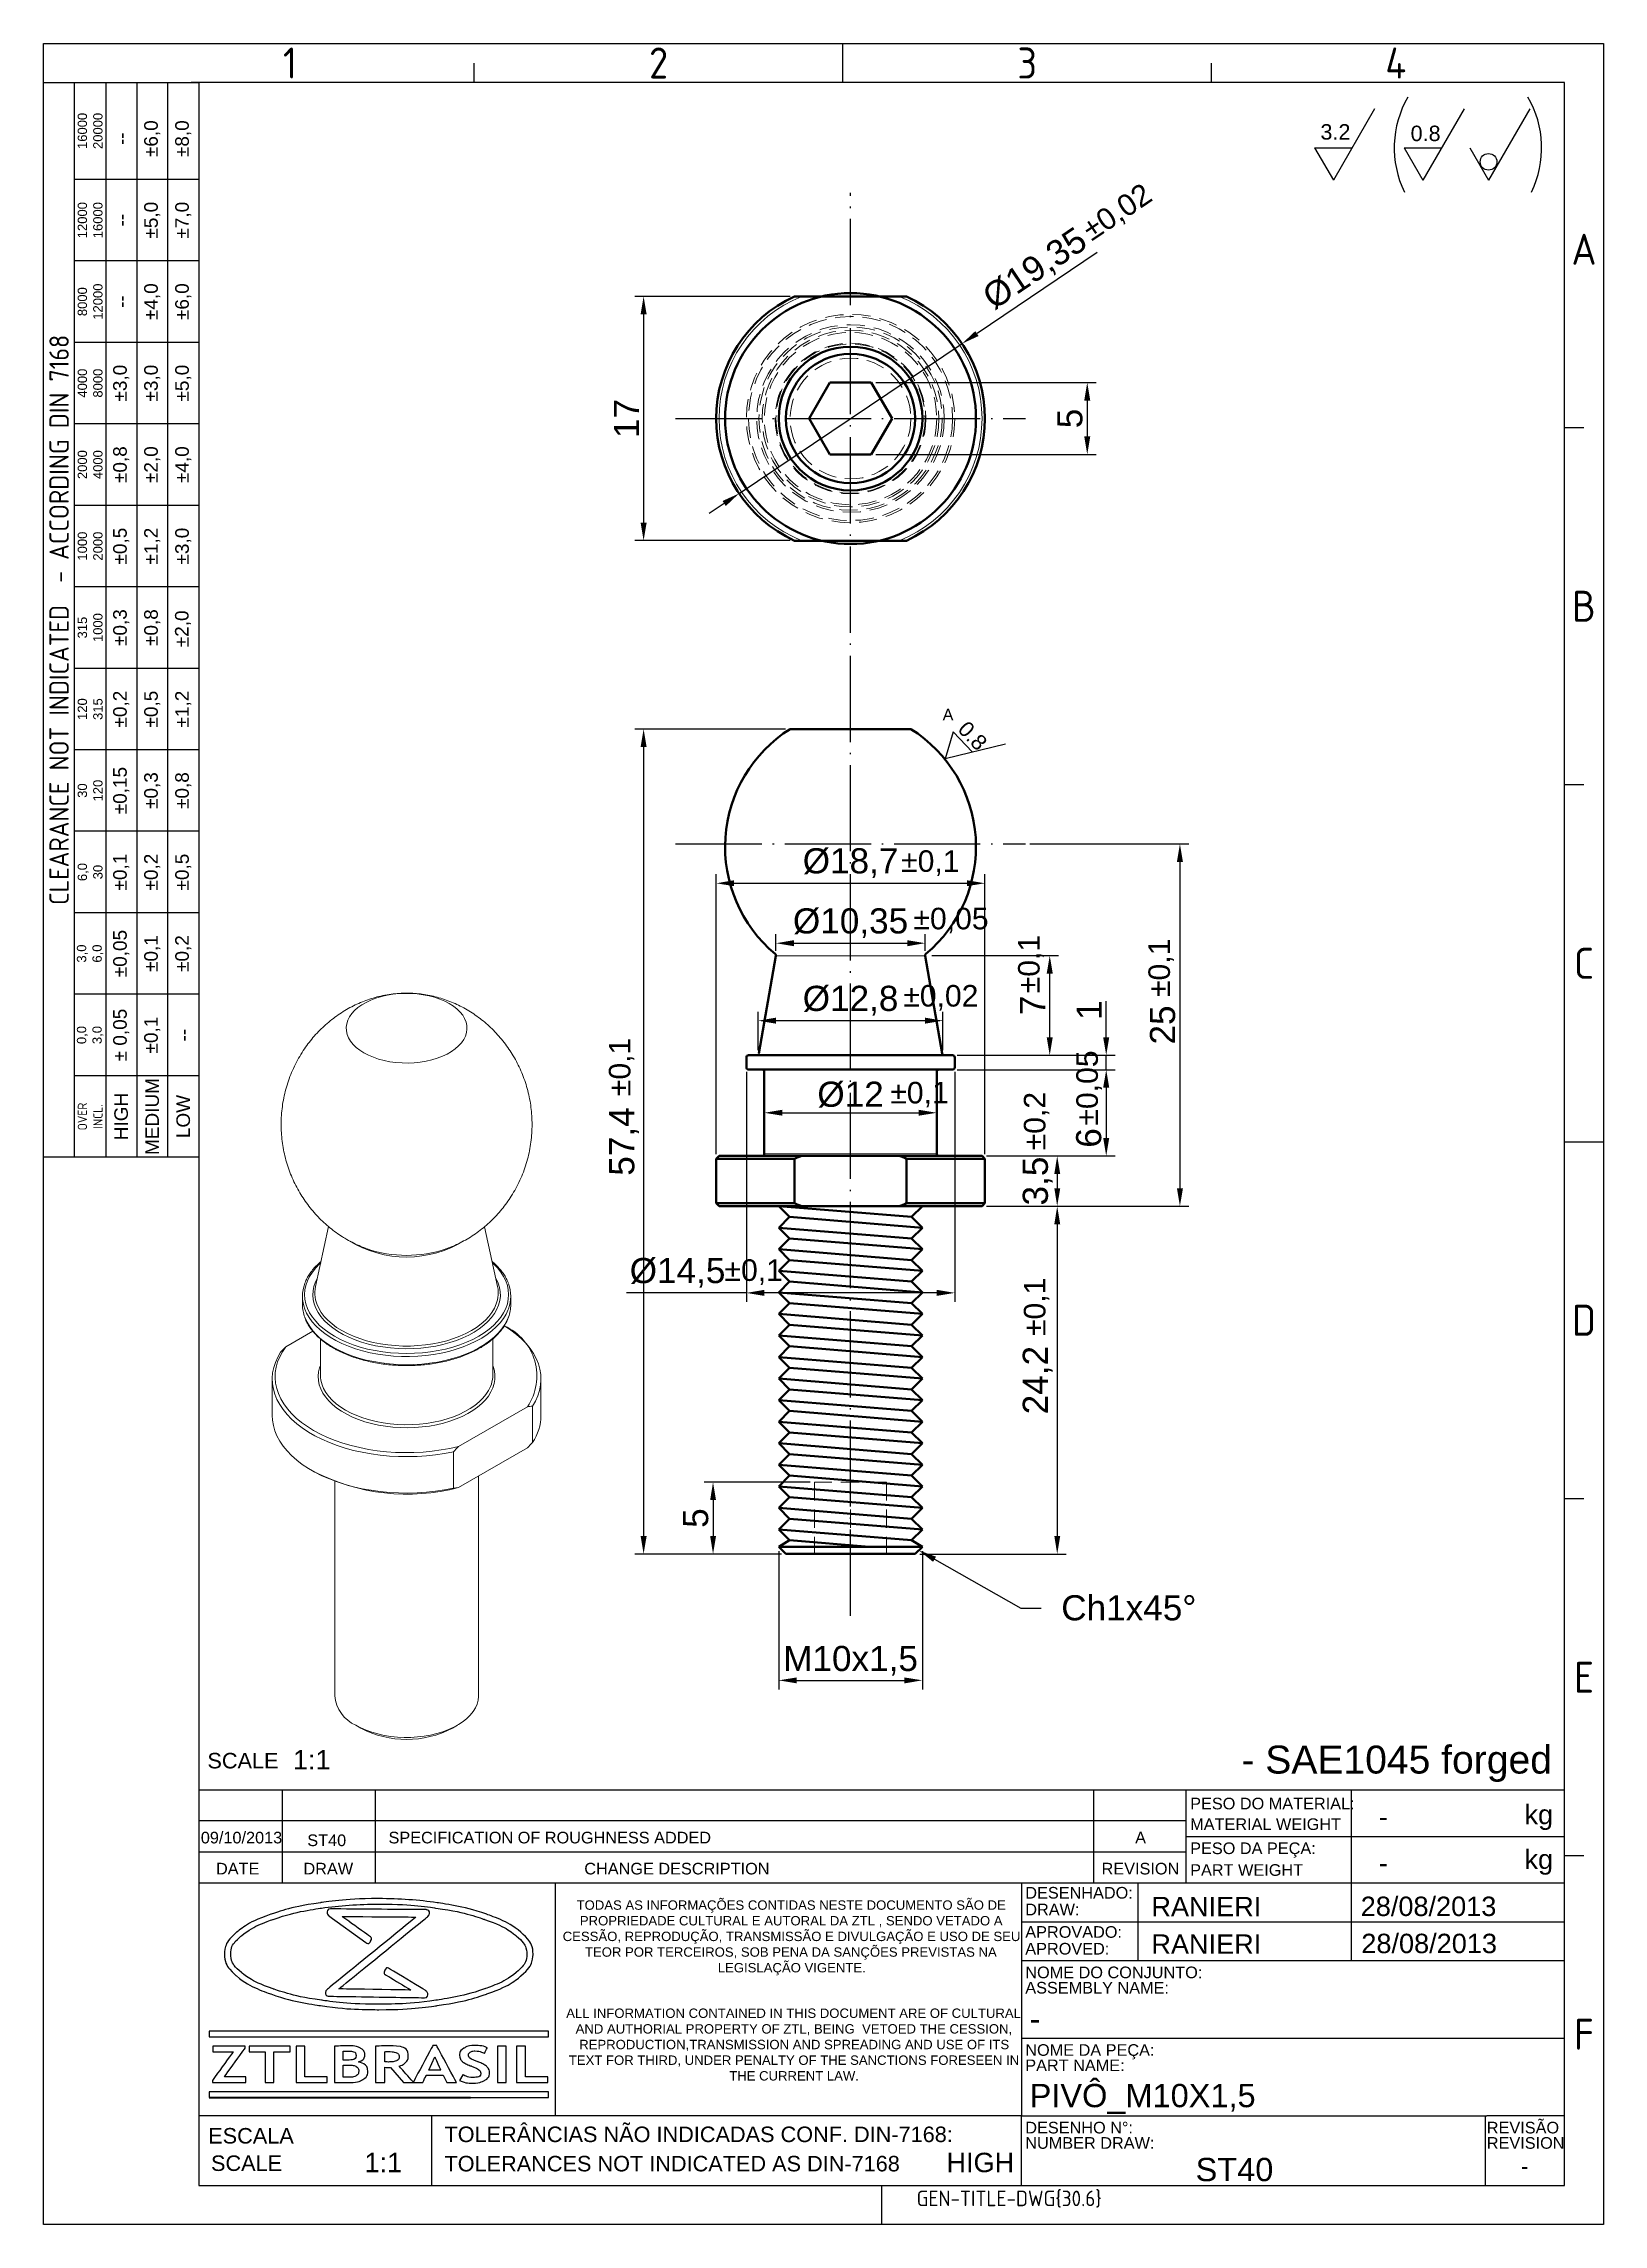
# Model space of a CAD drawing. Header units: millimetres. Extents: x 4549 to 4658, y 1259 to 1410.
import ezdxf
from ezdxf import colors
from ezdxf.entities.mleader import LeaderData, LeaderLine
from ezdxf.enums import TextEntityAlignment as Align
from ezdxf.math import Vec2, Vec3

# ---------------------------------------------------------------- set-up
doc = ezdxf.new("R2010")
doc.units = ezdxf.units.MM
for name, pattern in [('ACAD_ISO02W100', [15, 12, -3]), ('ACAD_ISO04W100', [30, 24, -3, 0, -3]), ('HIDDEN', [1.905, 1.27, -0.635])]:
    doc.linetypes.add(name, pattern=pattern)
for name, color, linetype, lineweight in [('AM_0', 7, 'Continuous', 40), ('AM_4', 1, 'ACAD_ISO04W100', 25), ('AM_5', 3, 'Continuous', 25), ('AM_8', 40, 'ACAD_ISO02W100', 35)]:
    doc.layers.add(name, color=color, linetype=linetype, lineweight=lineweight)
doc.layers.add('Camada 1', color=7, linetype='Continuous')
doc.styles.add('ACISOTS', font='isocp.shx', dxfattribs={"height": 1})
doc.styles.get("Standard").update_dxf_attribs({"font": 'arial.ttf'})
doc.dimstyles.new('ISO-25', dxfattribs={"dimscale": 0.5, "dimtxt": 3.5, "dimasz": 2.5, "dimexe": 1.25, "dimexo": 0.625, "dimtad": 1, "dimtxsty": 'Standard', "dimcen": 2.5, "dimadec": 0, "dimazin": 0, "dimtfac": 1, "dimtmove": 0, "dimatfit": 3, "dimfxl": 1, "dimarcsym": 0})

msp = doc.modelspace()

# ---------------------------------------------------------------- texts
at = {"color": 135, "lineweight": 25, "style": 'ACISOTS'}
for s, p in [('1', (4566.312, 1409.055)), ('2', (4591.962, 1409.055)), ('3', (4617.612, 1409.055)), ('4', (4643.262, 1409.055)), ('A', (4656.357, 1396.095)), ('B', (4656.357, 1371.255)), ('C', (4656.357, 1346.415)), ('D', (4656.357, 1321.575)), ('E', (4656.357, 1296.735)), ('F', (4656.357, 1271.895))]:
    msp.add_text(s, height=2.16, dxfattribs=at).set_placement(p, align=Align.MIDDLE)
for s, height, p in [('A', 0.81, (4611.726, 1363.31)), ('SCALE', 1.08, (4560.566, 1290.392)), ('PESO DO MATERIAL:', 0.81, (4628.953, 1287.543)), ('MATERIAL WEIGHT', 0.81, (4628.953, 1286.108)), ('kg', 1.35, (4652.217, 1286.507)), ('09/10/2013', 0.81, (4560.107, 1285.173)), ('ST40', 0.81, (4567.517, 1284.985)), ('SPECIFICATION OF ROUGHNESS ADDED', 0.81, (4573.169, 1285.173)), ('A', 0.81, (4625.125, 1285.173)), ('PESO DA PEÇA:', 0.81, (4628.953, 1284.43)), ('DATE', 0.81, (4561.163, 1283.013)), ('DRAW', 0.81, (4567.249, 1283.013)), ('CHANGE DESCRIPTION', 0.81, (4586.793, 1283.013)), ('REVISION', 0.81, (4622.788, 1283.013)), ('PART WEIGHT', 0.81, (4628.953, 1282.918)), ('kg', 1.35, (4652.217, 1283.393)), ('DESENHADO:', 0.81, (4617.479, 1281.334)), ('DRAW:', 0.81, (4617.479, 1280.169)), ('APROVADO:', 0.81, (4617.479, 1278.606)), ('APROVED:', 0.81, (4617.479, 1277.441)), ('NOME DO CONJUNTO:', 0.81, (4617.479, 1275.793)), ('ASSEMBLY NAME:', 0.81, (4617.479, 1274.726)), ('NOME DA PEÇA:', 0.81, (4617.479, 1270.393)), ('PART NAME:', 0.81, (4617.479, 1269.326)), ('TOLERÂNCIAS NÃO INDICADAS CONF. DIN-7168:', 1.08, (4577.062, 1264.391)), ('DESENHO N%%d:', 0.81, (4617.479, 1264.993)), ('REVISÃO', 0.81, (4649.595, 1264.993)), ('ESCALA', 1.08, (4560.622, 1264.29)), ('NUMBER DRAW:', 0.81, (4617.479, 1263.926)), ('REVISION', 0.81, (4649.595, 1263.926)), ('SCALE', 1.08, (4560.817, 1262.382)), ('TOLERANCES NOT INDICATED AS DIN-7168', 1.08, (4577.062, 1262.352))]:
    msp.add_text(s, height=height).set_placement(p)
at = {"color": 135, "lineweight": 25, "attachment_point": 5, "rotation": 90}
for s, insert, char_height, width in [('16000\\P20000', (4552.407, 1404.33), 0.648, 6.75), ('--', (4554.567, 1403.79), 0.945, 5.67), ('±6,0', (4556.727, 1403.79), 0.945, 5.67), ('±8,0', (4558.887, 1403.79), 0.945, 5.67), ('12000\\P16000', (4552.407, 1398.12), 0.648, 5.67), ('±5,0', (4556.727, 1398.12), 0.945, 5.67), ('±7,0', (4558.887, 1398.12), 0.945, 5.67), ('--', (4554.567, 1398.12), 0.945, 5.67), ('8000\\P12000', (4552.407, 1392.45), 0.648, 5.67), ('±4,0', (4556.727, 1392.45), 0.945, 5.67), ('±6,0', (4558.887, 1392.45), 0.945, 5.67), ('--', (4554.567, 1392.45), 0.945, 5.67), ('{\\Fisocp.shx|c0;CLEARANCE NOT INDICATED  - ACCORDING DIN 7168}', (4550.247, 1370.31), 1.35, 74.79), ('4000\\P8000', (4552.407, 1386.78), 0.648, 5.67), ('±3,0', (4554.567, 1386.78), 0.945, 5.67), ('±3,0', (4556.727, 1386.78), 0.945, 5.67), ('±5,0', (4558.887, 1386.78), 0.945, 5.67), ('2000\\P4000', (4552.407, 1381.11), 0.648, 5.67), ('±0,8', (4554.567, 1381.11), 0.945, 5.67), ('±2,0', (4556.727, 1381.11), 0.945, 5.67), ('±4,0', (4558.887, 1381.11), 0.945, 5.67), ('1000\\P2000', (4552.407, 1375.44), 0.648, 5.67), ('±0,5', (4554.567, 1375.44), 0.945, 5.67), ('±1,2', (4556.727, 1375.44), 0.945, 5.67), ('±3,0', (4558.887, 1375.44), 0.945, 5.67), ('315\\P1000', (4552.407, 1369.77), 0.648, 5.67), ('±0,3', (4554.567, 1369.77), 0.945, 5.67), ('±0,8', (4556.727, 1369.77), 0.945, 5.67), ('±2,0', (4558.87, 1369.685), 0.945, 5.67), ('120\\P315', (4552.407, 1364.1), 0.648, 5.67), ('±0,2', (4554.567, 1364.1), 0.945, 5.67), ('±0,5', (4556.727, 1364.1), 0.945, 5.67), ('±1,2', (4558.887, 1364.1), 0.945, 5.67), ('±0,15', (4554.567, 1358.43), 0.945, 5.67), ('±0,3', (4556.727, 1358.43), 0.945, 5.67), ('±0,8', (4558.887, 1358.43), 0.945, 5.67), ('30\\P120', (4552.407, 1358.43), 0.648, 5.67), ('±0,1', (4554.567, 1352.76), 0.945, 5.67), ('±0,2', (4556.727, 1352.76), 0.945, 5.67), ('±0,5', (4558.887, 1352.76), 0.945, 5.67), ('6,0\\P30', (4552.407, 1352.76), 0.648, 5.67), ('3,0\\P6,0', (4552.407, 1347.09), 0.648, 5.67), ('±0,05', (4554.567, 1347.09), 0.945, 5.67), ('±0,1', (4556.727, 1347.09), 0.945, 5.67), ('±0,2', (4558.887, 1347.09), 0.945, 5.67), ('± 0,05', (4554.567, 1341.42), 0.945, 5.67), ('0,0\\P3,0', (4552.407, 1341.42), 0.648, 5.67), ('\\pt4.79529;±0,1', (4556.727, 1341.42), 0.945, 5.67), ('--', (4558.887, 1341.42), 0.945, 5.67), ('HIGH', (4554.567, 1335.75), 0.945, 5.67), ('MEDIUM', (4556.727, 1335.75), 0.945, 5.67), ('LOW', (4558.887, 1335.75), 0.945, 5.67), ('{\\Fisocp.shx|c0;OVER\\PINCL.}', (4552.407, 1335.75), 0.648, 5.67)]:
    msp.add_mtext(s, dxfattribs=dict(at, insert=insert, char_height=char_height, width=width))
at = {"insert": (4632.52, 1291.98), "char_height": 1.94599, "width": 47.75942, "attachment_point": 1}
msp.add_mtext('- SAE1045 forged', dxfattribs=at)
at = {"linetype": 'Continuous', "char_height": 0.6534, "attachment_point": 1}
for s, width, insert in [('\\pi1.1493;TODAS AS INFORMAÇÕES CONTIDAS NESTE DOCUMENTO SÃO DE \\P\\pi1.3755;PROPRIEDADE CULTURAL E AUTORAL DA ZTL , SENDO VETADO A \\P\\pi0.18306;CESSÃO, REPRODUÇÃO, TRANSMISSÃO E DIVULGAÇÃO E USO DE SEU \\P\\pi1.7312;TEOR POR TERCEIROS, SOB PENA DA SANÇÕES PREVISTAS NA \\P\\pi10.974;LEGISLAÇÃO VIGENTE.', 32.10014, (4585.107, 1281.209)), ('\\pi0.060844;ALL INFORMATION CONTAINED IN THIS DOCUMENT ARE OF CULTURAL \\P\\pi0.71803;AND AUTHORIAL PROPERTY OF ZTL, BEING  VETOED THE CESSION, \\P\\pi0.96607;REPRODUCTION,TRANSMISSION AND SPREADING AND USE OF ITS \\P\\pi0.2447;TEXT FOR THIRD, UNDER PENALTY OF THE SANCTIONS FORESEEN IN \\P\\pi11.405;THE CURRENT LAW.', 31.73537, (4585.472, 1273.685))]:
    msp.add_mtext_dynamic_manual_height_columns(s, width=width, gutter_width=12.5, heights=[0], dxfattribs=dict(at, insert=insert))
for tag, height, p in [('1:1', 1.35, (4567.828, 1290.998)), ('1:1', 1.35, (4572.806, 1262.973)), ('HIGH', 1.35, (4614.35, 1262.973)), ('-', 1.056, (4652.231, 1262.709))]:
    msp.add_attdef(tag, text='', height=height).set_placement(p, align=Align.MIDDLE_CENTER)
for p in [(4642.08, 1287.029), (4642.08, 1283.816)]:
    msp.add_attdef('-', text='', height=1.35).set_placement(p, align=Align.MIDDLE_LEFT)
for tag, p, height in [('RANIERI', (4626.254, 1280.105), 1.35), ('28/08/2013', (4640.821, 1280.121), 1.35), ('RANIERI', (4626.253, 1277.493), 1.35), ('28/08/2013', (4640.864, 1277.538), 1.35), ('-', (4617.784, 1272.178), 1.62), ('PIVÔ_M10X1,5', (4617.784, 1266.819), 1.62), ('ST40', (4629.332, 1261.672), 1.62)]:
    msp.add_attdef(tag, p, '', height=height)
at = {"color": 135, "style": 'ACISOTS'}
msp.add_attdef('GEN-TITLE-DWG{30.6}', (4609.919, 1259.932), '', height=1.08, dxfattribs=at)
at = {"layer": 'AM_5', "char_height": 1.0742, "attachment_point": 1}
for s, insert in [('3.2', (4638.018, 1404.8)), ('0.8', (4644.292, 1404.696))]:
    msp.add_mtext_dynamic_manual_height_columns(s, width=18.23779, gutter_width=12.5, heights=[0], dxfattribs=dict(at, insert=insert))
at = {"layer": 'AM_5', "ltscale": 0.25, "char_height": 1.5, "attachment_point": 1}
for s, insert, rotation in [('%%P0,02', (4621.262, 1397.877), 33.88385), ('%%P0,1', (4616.975, 1344.328), 90), ('%%P0,1', (4626.046, 1344.065), 90), ('%%P0,1', (4588.502, 1337.17), 90), ('%%P0,05', (4621.03, 1335.121), 90), ('%%P0,2', (4617.38, 1333.4), 90), ('%%P0,1', (4617.38, 1320.475), 90)]:
    msp.add_mtext_dynamic_manual_height_columns(s, width=8.08004, gutter_width=12.5, heights=[0], dxfattribs=dict(at, insert=insert, rotation=rotation))
at = {"layer": 'AM_5', "insert": (4613.487, 1363.374), "char_height": 1.0742, "attachment_point": 1, "rotation": 313.66115}
msp.add_mtext_dynamic_manual_height_columns('0.8', width=18.23779, gutter_width=12.5, heights=[0], dxfattribs=at)
at = {"layer": 'AM_5', "ltscale": 0.25, "char_height": 1.5, "attachment_point": 1}
for s, insert in [('%%P0,1', (4608.84, 1354.274)), ('%%P0,05', (4609.696, 1350.275)), ('%%P0,02', (4608.989, 1344.902)), ('%%P0,1', (4608.086, 1338.162)), ('%%P0,1', (4596.549, 1325.813))]:
    msp.add_mtext_dynamic_manual_height_columns(s, width=8.08004, gutter_width=12.5, heights=[0], dxfattribs=dict(at, insert=insert))

# ---------------------------------------------------------------- blocks, each defined once
blk = doc.blocks.new('*D12')
at = {"layer": 'AM_5', "color": 0, "lineweight": -2, "ltscale": 0.25, "transparency": 16777216}
for p, q in [((4600.32, 1305.5), (4600.32, 1295.89)), ((4610.32, 1305.5), (4610.32, 1295.89)), ((4601.57, 1296.52), (4609.07, 1296.52))]:
    blk.add_line(p, q, dxfattribs=at)
at = {"layer": 'AM_5', "color": 0, "ltscale": 0.25, "transparency": 16777216}
for points in [[(4601.57, 1296.72), (4601.57, 1296.31), (4600.32, 1296.52)], [(4609.07, 1296.72), (4609.07, 1296.31), (4610.32, 1296.52)]]:
    blk.add_solid(points, dxfattribs=at)
at = {"layer": 'Defpoints', "color": 0, "ltscale": 0.25, "transparency": 16777216}
for p in [(4600.32, 1305.81), (4610.32, 1305.81), (4610.32, 1296.52)]:
    blk.add_point(p, dxfattribs=at)
at = {"layer": 'AM_5', "color": 0, "ltscale": 0.25, "transparency": 16777216, "insert": (4605.32, 1297.88), "char_height": 1.75, "attachment_point": 5}
blk.add_mtext('M10x1,5', dxfattribs=at)
blk = doc.blocks.new('*D13')
at = {"layer": 'AM_5', "color": 0, "lineweight": -2, "ltscale": 0.25, "transparency": 16777216}
for p, q in [((4602.51, 1310.31), (4595.13, 1310.31)), ((4595.75, 1309.06), (4595.75, 1306.56)), ((4600.51, 1305.31), (4595.13, 1305.31))]:
    blk.add_line(p, q, dxfattribs=at)
at = {"layer": 'AM_5', "color": 0, "ltscale": 0.25, "transparency": 16777216}
for points in [[(4595.55, 1309.06), (4595.96, 1309.06), (4595.75, 1310.31)], [(4595.55, 1306.56), (4595.96, 1306.56), (4595.75, 1305.31)]]:
    blk.add_solid(points, dxfattribs=at)
at = {"layer": 'Defpoints', "color": 0, "ltscale": 0.25, "transparency": 16777216}
for p in [(4602.82, 1310.31), (4595.75, 1305.31), (4600.82, 1305.31)]:
    blk.add_point(p, dxfattribs=at)
at = {"layer": 'AM_5', "color": 0, "ltscale": 0.25, "transparency": 16777216, "insert": (4594.55, 1307.81), "char_height": 1.75, "attachment_point": 5, "rotation": 90}
blk.add_mtext('5', dxfattribs=at)
blk = doc.blocks.new('*D14')
at = {"layer": 'AM_5', "color": 0, "lineweight": -2, "ltscale": 0.25, "transparency": 16777216}
for p, q in [((4614.78, 1329.51), (4620.33, 1329.51)), ((4619.7, 1328.26), (4619.7, 1306.56)), ((4610.13, 1305.31), (4620.33, 1305.31))]:
    blk.add_line(p, q, dxfattribs=at)
at = {"layer": 'AM_5', "color": 0, "ltscale": 0.25, "transparency": 16777216}
for points in [[(4619.5, 1328.26), (4619.91, 1328.26), (4619.7, 1329.51)], [(4619.5, 1306.56), (4619.91, 1306.56), (4619.7, 1305.31)]]:
    blk.add_solid(points, dxfattribs=at)
at = {"layer": 'Defpoints', "color": 0, "ltscale": 0.25, "transparency": 16777216}
for p in [(4614.47, 1329.51), (4609.82, 1305.31), (4619.7, 1305.31)]:
    blk.add_point(p, dxfattribs=at)
at = {"layer": 'AM_5', "color": 0, "ltscale": 0.25, "transparency": 16777216, "insert": (4618.34, 1317.41), "char_height": 1.75, "attachment_point": 5, "rotation": 90}
blk.add_mtext('24,2', dxfattribs=at)
blk = doc.blocks.new('*D16')
at = {"layer": 'AM_5', "color": 0, "lineweight": -2, "ltscale": 0.25, "transparency": 16777216}
for p, q in [((4607.07, 1386.82), (4622.42, 1386.82)), ((4621.79, 1385.57), (4621.79, 1383.07)), ((4607.07, 1381.82), (4622.42, 1381.82))]:
    blk.add_line(p, q, dxfattribs=at)
at = {"layer": 'AM_5', "color": 0, "ltscale": 0.25, "transparency": 16777216}
for points in [[(4621.58, 1385.57), (4622, 1385.57), (4621.79, 1386.82)], [(4621.58, 1383.07), (4622, 1383.07), (4621.79, 1381.82)]]:
    blk.add_solid(points, dxfattribs=at)
at = {"layer": 'Defpoints', "color": 0, "ltscale": 0.25, "transparency": 16777216}
for p in [(4606.76, 1386.82), (4606.76, 1381.82), (4621.79, 1381.82)]:
    blk.add_point(p, dxfattribs=at)
at = {"layer": 'AM_5', "color": 0, "ltscale": 0.25, "transparency": 16777216, "insert": (4620.59, 1384.32), "char_height": 1.75, "attachment_point": 5, "rotation": 90}
blk.add_mtext('5', dxfattribs=at)
blk = doc.blocks.new('*D17')
at = {"layer": 'AM_5', "color": 0, "lineweight": -2, "ltscale": 0.25, "transparency": 16777216}
for p, q in [((4614.78, 1333.01), (4620.33, 1333.01)), ((4619.7, 1331.76), (4619.7, 1330.76)), ((4614.78, 1329.51), (4620.33, 1329.51))]:
    blk.add_line(p, q, dxfattribs=at)
at = {"layer": 'AM_5', "color": 0, "ltscale": 0.25, "transparency": 16777216}
for points in [[(4619.5, 1331.76), (4619.91, 1331.76), (4619.7, 1333.01)], [(4619.5, 1330.76), (4619.91, 1330.76), (4619.7, 1329.51)]]:
    blk.add_solid(points, dxfattribs=at)
at = {"layer": 'Defpoints', "color": 0, "ltscale": 0.25, "transparency": 16777216}
for p in [(4614.47, 1333.01), (4614.47, 1329.51), (4619.7, 1329.51)]:
    blk.add_point(p, dxfattribs=at)
at = {"layer": 'AM_5', "color": 0, "ltscale": 0.25, "transparency": 16777216, "insert": (4618.34, 1331.26), "char_height": 1.75, "attachment_point": 5, "rotation": 90}
blk.add_mtext('3,5', dxfattribs=at)
blk = doc.blocks.new('*D18')
at = {"layer": 'AM_5', "color": 0, "lineweight": -2, "ltscale": 0.25, "transparency": 16777216}
for p, q in [((4595.97, 1333.13), (4595.97, 1352.61)), ((4614.67, 1333.13), (4614.67, 1352.61)), ((4597.22, 1351.98), (4613.42, 1351.98))]:
    blk.add_line(p, q, dxfattribs=at)
at = {"layer": 'AM_5', "color": 0, "ltscale": 0.25, "transparency": 16777216}
for points in [[(4597.22, 1352.19), (4597.22, 1351.78), (4595.97, 1351.98)], [(4613.42, 1352.19), (4613.42, 1351.78), (4614.67, 1351.98)]]:
    blk.add_solid(points, dxfattribs=at)
at = {"layer": 'Defpoints', "color": 0, "ltscale": 0.25, "transparency": 16777216}
for p in [(4614.67, 1351.98), (4595.97, 1332.81), (4614.67, 1332.81)]:
    blk.add_point(p, dxfattribs=at)
at = {"layer": 'AM_5', "color": 0, "ltscale": 0.25, "transparency": 16777216, "insert": (4605.32, 1353.38), "char_height": 1.75, "attachment_point": 5}
blk.add_mtext('%%c18,7', dxfattribs=at)
blk = doc.blocks.new('*D20')
at = {"layer": 'AM_5', "color": 0, "lineweight": -2, "ltscale": 0.25, "transparency": 16777216}
for p, q in [((4599.32, 1336.33), (4599.32, 1336.64)), ((4600.57, 1336.01), (4610.07, 1336.01)), ((4611.32, 1336.33), (4611.32, 1336.64))]:
    blk.add_line(p, q, dxfattribs=at)
at = {"layer": 'AM_5', "color": 0, "ltscale": 0.25, "transparency": 16777216}
for points in [[(4600.57, 1336.22), (4600.57, 1335.81), (4599.32, 1336.01)], [(4610.07, 1336.22), (4610.07, 1335.81), (4611.32, 1336.01)]]:
    blk.add_solid(points, dxfattribs=at)
at = {"layer": 'Defpoints', "color": 0, "ltscale": 0.25, "transparency": 16777216}
for p in [(4599.32, 1336.01), (4611.32, 1336.01), (4611.32, 1336.01)]:
    blk.add_point(p, dxfattribs=at)
at = {"layer": 'AM_5', "color": 0, "ltscale": 0.25, "transparency": 16777216, "insert": (4605.32, 1337.27), "char_height": 1.75, "attachment_point": 5}
blk.add_mtext('%%c12', dxfattribs=at)
blk = doc.blocks.new('*D21')
at = {"layer": 'AM_5', "color": 0, "lineweight": -2, "ltscale": 0.25, "transparency": 16777216}
for p, q in [((4600.8, 1362.71), (4590.3, 1362.71)), ((4590.92, 1361.46), (4590.92, 1306.56)), ((4600.51, 1305.31), (4590.3, 1305.31))]:
    blk.add_line(p, q, dxfattribs=at)
at = {"layer": 'AM_5', "color": 0, "ltscale": 0.25, "transparency": 16777216}
for points in [[(4590.71, 1361.46), (4591.13, 1361.46), (4590.92, 1362.71)], [(4590.71, 1306.56), (4591.13, 1306.56), (4590.92, 1305.31)]]:
    blk.add_solid(points, dxfattribs=at)
at = {"layer": 'Defpoints', "color": 0, "ltscale": 0.25, "transparency": 16777216}
for p in [(4601.12, 1362.71), (4590.92, 1305.31), (4600.82, 1305.31)]:
    blk.add_point(p, dxfattribs=at)
at = {"layer": 'AM_5', "color": 0, "ltscale": 0.25, "transparency": 16777216, "insert": (4589.56, 1334.01), "char_height": 1.75, "attachment_point": 5, "rotation": 90}
blk.add_mtext('57,4', dxfattribs=at)
blk = doc.blocks.new('*D22')
at = {"layer": 'AM_5', "color": 0, "lineweight": -2, "ltscale": 0.25, "transparency": 16777216}
for p, q in [((4610.97, 1346.95), (4619.8, 1346.95)), ((4619.18, 1341.26), (4619.18, 1345.7)), ((4612.73, 1340.01), (4619.8, 1340.01))]:
    blk.add_line(p, q, dxfattribs=at)
at = {"layer": 'AM_5', "color": 0, "ltscale": 0.25, "transparency": 16777216}
for points in [[(4618.97, 1345.7), (4619.39, 1345.7), (4619.18, 1346.95)], [(4618.97, 1341.26), (4619.39, 1341.26), (4619.18, 1340.01)]]:
    blk.add_solid(points, dxfattribs=at)
at = {"layer": 'Defpoints', "color": 0, "ltscale": 0.25, "transparency": 16777216}
for p in [(4610.66, 1346.95), (4619.18, 1346.95), (4612.42, 1340.01)]:
    blk.add_point(p, dxfattribs=at)
at = {"layer": 'AM_5', "color": 0, "ltscale": 0.25, "transparency": 16777216, "insert": (4617.99, 1343.48), "char_height": 1.75, "attachment_point": 5, "rotation": 90}
blk.add_mtext('7', dxfattribs=at)
blk = doc.blocks.new('*D23')
at = {"layer": 'AM_5', "color": 0, "lineweight": -2, "ltscale": 0.25, "transparency": 16777216}
for p, q in [((4598.89, 1340.36), (4598.89, 1343.04)), ((4611.75, 1340.36), (4611.75, 1343.04)), ((4610.5, 1342.42), (4600.14, 1342.42))]:
    blk.add_line(p, q, dxfattribs=at)
at = {"layer": 'AM_5', "color": 0, "ltscale": 0.25, "transparency": 16777216}
for points in [[(4600.14, 1342.63), (4600.14, 1342.21), (4598.89, 1342.42)], [(4610.5, 1342.63), (4610.5, 1342.21), (4611.75, 1342.42)]]:
    blk.add_solid(points, dxfattribs=at)
at = {"layer": 'Defpoints', "color": 0, "ltscale": 0.25, "transparency": 16777216}
for p in [(4598.89, 1342.42), (4598.89, 1340.05), (4611.75, 1340.05)]:
    blk.add_point(p, dxfattribs=at)
at = {"layer": 'AM_5', "color": 0, "ltscale": 0.25, "transparency": 16777216, "insert": (4605.32, 1343.81), "char_height": 1.75, "attachment_point": 5}
blk.add_mtext('%%c12,8', dxfattribs=at)
blk = doc.blocks.new('*D24')
at = {"layer": 'AM_5', "color": 0, "lineweight": -2, "ltscale": 0.25, "transparency": 16777216}
for p, q in [((4600.13, 1347.27), (4600.13, 1348.44)), ((4601.38, 1347.81), (4609.26, 1347.81)), ((4610.51, 1347.27), (4610.51, 1348.44))]:
    blk.add_line(p, q, dxfattribs=at)
at = {"layer": 'AM_5', "color": 0, "ltscale": 0.25, "transparency": 16777216}
for points in [[(4601.38, 1348.02), (4601.38, 1347.6), (4600.13, 1347.81)], [(4609.26, 1348.02), (4609.26, 1347.6), (4610.51, 1347.81)]]:
    blk.add_solid(points, dxfattribs=at)
at = {"layer": 'Defpoints', "color": 0, "ltscale": 0.25, "transparency": 16777216}
for p in [(4610.51, 1347.81), (4600.13, 1346.95), (4610.51, 1346.95)]:
    blk.add_point(p, dxfattribs=at)
at = {"layer": 'AM_5', "color": 0, "ltscale": 0.25, "transparency": 16777216, "insert": (4605.32, 1349.2), "char_height": 1.75, "attachment_point": 5}
blk.add_mtext('%%c10,35', dxfattribs=at)
blk = doc.blocks.new('*D25')
at = {"layer": 'AM_5', "color": 0, "lineweight": -2, "ltscale": 0.25, "transparency": 16777216}
for p, q in [((4598.07, 1338.85), (4598.07, 1322.85)), ((4612.57, 1338.85), (4612.57, 1322.85)), ((4598.07, 1323.48), (4589.73, 1323.48)), ((4611.32, 1323.48), (4599.32, 1323.48))]:
    blk.add_line(p, q, dxfattribs=at)
at = {"layer": 'AM_5', "color": 0, "ltscale": 0.25, "transparency": 16777216}
for points in [[(4599.32, 1323.69), (4599.32, 1323.27), (4598.07, 1323.48)], [(4611.32, 1323.69), (4611.32, 1323.27), (4612.57, 1323.48)]]:
    blk.add_solid(points, dxfattribs=at)
at = {"layer": 'Defpoints', "color": 0, "ltscale": 0.25, "transparency": 16777216}
for p in [(4598.07, 1339.16), (4612.57, 1339.16), (4612.57, 1323.48)]:
    blk.add_point(p, dxfattribs=at)
at = {"layer": 'AM_5', "color": 0, "ltscale": 0.25, "transparency": 16777216, "insert": (4593.28, 1324.87), "char_height": 1.75, "attachment_point": 5}
blk.add_mtext('%%c14,5', dxfattribs=at)
blk = doc.blocks.new('*D27')
at = {"layer": 'AM_5', "color": 0, "lineweight": -2, "ltscale": 0.25, "transparency": 16777216}
for p, q in [((4623.11, 1341.26), (4623.11, 1343.78)), ((4612.73, 1340.01), (4623.74, 1340.01)), ((4623.11, 1339.01), (4623.11, 1340.01)), ((4612.73, 1339.01), (4623.74, 1339.01)), ((4623.11, 1337.76), (4623.11, 1336.51))]:
    blk.add_line(p, q, dxfattribs=at)
at = {"layer": 'AM_5', "color": 0, "ltscale": 0.25, "transparency": 16777216}
for points in [[(4622.9, 1341.26), (4623.32, 1341.26), (4623.11, 1340.01)], [(4622.9, 1337.76), (4623.32, 1337.76), (4623.11, 1339.01)]]:
    blk.add_solid(points, dxfattribs=at)
at = {"layer": 'Defpoints', "color": 0, "ltscale": 0.25, "transparency": 16777216}
for p in [(4612.42, 1340.01), (4623.11, 1340.01), (4612.42, 1339.01)]:
    blk.add_point(p, dxfattribs=at)
at = {"layer": 'AM_5', "color": 0, "ltscale": 0.25, "transparency": 16777216, "insert": (4621.92, 1343.15), "char_height": 1.75, "attachment_point": 5, "rotation": 90}
blk.add_mtext('1', dxfattribs=at)
blk = doc.blocks.new('*D28')
at = {"layer": 'AM_5', "color": 0, "lineweight": -2, "ltscale": 0.25, "transparency": 16777216}
for p, q in [((4617.8, 1354.72), (4628.87, 1354.72)), ((4628.24, 1353.47), (4628.24, 1330.76)), ((4614.78, 1329.51), (4628.87, 1329.51))]:
    blk.add_line(p, q, dxfattribs=at)
at = {"layer": 'AM_5', "color": 0, "ltscale": 0.25, "transparency": 16777216}
for points in [[(4628.03, 1353.47), (4628.45, 1353.47), (4628.24, 1354.72)], [(4628.03, 1330.76), (4628.45, 1330.76), (4628.24, 1329.51)]]:
    blk.add_solid(points, dxfattribs=at)
at = {"layer": 'Defpoints', "color": 0, "ltscale": 0.25, "transparency": 16777216}
for p in [(4617.49, 1354.72), (4614.47, 1329.51), (4628.24, 1329.51)]:
    blk.add_point(p, dxfattribs=at)
at = {"layer": 'AM_5', "color": 0, "ltscale": 0.25, "transparency": 16777216, "insert": (4627.04, 1342.12), "char_height": 1.75, "attachment_point": 5, "rotation": 90}
blk.add_mtext('25', dxfattribs=at)
blk = doc.blocks.new('*D29')
at = {"layer": 'AM_5', "color": 0, "lineweight": -2, "ltscale": 0.25, "transparency": 16777216}
for p, q in [((4612.73, 1339.01), (4623.74, 1339.01)), ((4623.11, 1337.76), (4623.11, 1334.26)), ((4614.78, 1333.01), (4623.74, 1333.01))]:
    blk.add_line(p, q, dxfattribs=at)
at = {"layer": 'AM_5', "color": 0, "ltscale": 0.25, "transparency": 16777216}
for points in [[(4622.9, 1337.76), (4623.32, 1337.76), (4623.11, 1339.01)], [(4622.9, 1334.26), (4623.32, 1334.26), (4623.11, 1333.01)]]:
    blk.add_solid(points, dxfattribs=at)
at = {"layer": 'Defpoints', "color": 0, "ltscale": 0.25, "transparency": 16777216}
for p in [(4612.42, 1339.01), (4614.47, 1333.01), (4623.11, 1333.01)]:
    blk.add_point(p, dxfattribs=at)
at = {"layer": 'AM_5', "color": 0, "ltscale": 0.25, "transparency": 16777216, "insert": (4621.9, 1334.26), "char_height": 1.75, "attachment_point": 5, "rotation": 90}
blk.add_mtext('6', dxfattribs=at)
blk = doc.blocks.new('*D30')
at = {"layer": 'AM_5', "color": 0, "lineweight": -2, "ltscale": 0.25, "transparency": 16777216}
for p, q in [((4622.49, 1395.86), (4614.12, 1390.23)), ((4597.56, 1379.1), (4613.08, 1389.53)), ((4596.52, 1378.4), (4595.48, 1377.71))]:
    blk.add_line(p, q, dxfattribs=at)
at = {"layer": 'AM_5', "color": 0, "ltscale": 0.25, "transparency": 16777216}
for points in [[(4614, 1390.4), (4614.23, 1390.06), (4613.08, 1389.53)], [(4596.41, 1378.58), (4596.64, 1378.23), (4597.56, 1379.1)]]:
    blk.add_solid(points, dxfattribs=at)
at = {"layer": 'Defpoints', "color": 0, "ltscale": 0.25, "transparency": 16777216}
for p in [(4613.08, 1389.53), (4597.56, 1379.1)]:
    blk.add_point(p, dxfattribs=at)
at = {"layer": 'AM_5', "color": 0, "ltscale": 0.25, "transparency": 16777216, "insert": (4618.21, 1394.66), "char_height": 1.75, "attachment_point": 5, "rotation": 33.9106}
blk.add_mtext('%%C19,35', dxfattribs=at)
blk = doc.blocks.new('*D31')
at = {"layer": 'AM_5', "color": 0, "lineweight": -2, "ltscale": 0.25, "transparency": 16777216}
for p, q in [((4601.11, 1392.82), (4590.3, 1392.82)), ((4590.92, 1391.57), (4590.92, 1377.07)), ((4601.11, 1375.82), (4590.3, 1375.82))]:
    blk.add_line(p, q, dxfattribs=at)
at = {"layer": 'AM_5', "color": 0, "ltscale": 0.25, "transparency": 16777216}
for points in [[(4590.71, 1391.57), (4591.13, 1391.57), (4590.92, 1392.82)], [(4590.71, 1377.07), (4591.13, 1377.07), (4590.92, 1375.82)]]:
    blk.add_solid(points, dxfattribs=at)
at = {"layer": 'Defpoints', "color": 0, "ltscale": 0.25, "transparency": 16777216}
for p in [(4601.42, 1392.82), (4590.92, 1375.82), (4601.42, 1375.82)]:
    blk.add_point(p, dxfattribs=at)
at = {"layer": 'AM_5', "color": 0, "ltscale": 0.25, "transparency": 16777216, "insert": (4589.73, 1384.32), "char_height": 1.75, "attachment_point": 5, "rotation": 90}
blk.add_mtext('17', dxfattribs=at)

# ---------------------------------------------------------------- dimensions: what is measured, and where the dimension line sits
at = {"layer": 'AM_5', "ltscale": 0.25}
dim = msp.add_diameter_dim_2p(p1=(4597.559, 1379.1), p2=(4613.079, 1389.533), text='%%C19,35', dimstyle='ISO-25', dxfattribs=at)
dim.commit()
dim.dimension.update_dxf_attribs({"geometry": '*D30', "text_midpoint": (4618.984, 1393.502), "dimtype": 163})
for base, p1, p2, picture, middle in [((4590.922, 1375.817), (4601.424, 1392.817), (4601.424, 1375.817), '*D31', (4589.731, 1384.317)), ((4621.792, 1381.817), (4606.762, 1386.817), (4606.762, 1381.817), '*D16', (4620.59, 1384.317)), ((4590.922, 1305.314), (4601.117, 1362.714), (4600.819, 1305.314), '*D21', (4589.561, 1334.014)), ((4623.111, 1340.014), (4612.419, 1339.014), (4612.419, 1340.014), '*D27', (4621.92, 1343.149)), ((4619.705, 1305.314), (4614.469, 1329.514), (4609.819, 1305.314), '*D14', (4618.34, 1317.414)), ((4595.754, 1305.314), (4602.819, 1310.314), (4600.819, 1305.314), '*D13', (4594.552, 1307.814))]:
    dim = msp.add_linear_dim(base=base, p1=p1, p2=p2, angle=90, dimstyle='ISO-25', dxfattribs=at)
    dim.commit()
    dim.dimension.update_dxf_attribs({"geometry": picture, "text_midpoint": middle})
for base, p1, p2, text, picture, middle in [((4614.669, 1351.985), (4595.969, 1332.814), (4614.669, 1332.814), '%%c18,7', '*D18', (4605.319, 1353.377)), ((4610.507, 1347.812), (4600.134, 1346.954), (4610.507, 1346.954), '%%c10,35', '*D24', (4605.32, 1349.205)), ((4598.89, 1342.42), (4611.749, 1340.05), (4598.89, 1340.05), '%%c12,8', '*D23', (4605.319, 1343.812)), ((4611.319, 1336.014), (4599.319, 1336.014), (4611.319, 1336.014), '%%c12', '*D20', (4605.319, 1337.269)), ((4610.319, 1296.516), (4600.319, 1305.814), (4610.319, 1305.814), 'M10x1,5', '*D12', (4605.319, 1297.88))]:
    dim = msp.add_linear_dim(base=base, p1=p1, p2=p2, text=text, dimstyle='ISO-25', dxfattribs=at)
    dim.commit()
    dim.dimension.update_dxf_attribs({"geometry": picture, "text_midpoint": middle})
for base, p1, p2, text, picture, middle in [((4628.241, 1329.514), (4617.491, 1354.723), (4614.469, 1329.514), '25', '*D28', (4627.035, 1342.119)), ((4619.178, 1346.954), (4612.419, 1340.014), (4610.657, 1346.954), '7', '*D22', (4617.99, 1343.484))]:
    dim = msp.add_linear_dim(base=base, p1=p1, p2=p2, angle=90, text=text, dimstyle='ISO-25', dxfattribs=at)
    dim.commit()
    dim.dimension.update_dxf_attribs({"geometry": picture, "text_midpoint": middle})
dim = msp.add_linear_dim(base=(4612.569, 1323.479), p1=(4598.069, 1339.164), p2=(4612.569, 1339.164), text='%%c14,5', dimstyle='ISO-25', dxfattribs=at)
dim.commit()
dim.dimension.update_dxf_attribs({"geometry": '*D25', "text_midpoint": (4593.275, 1323.479), "dimtype": 160})
for base, p1, p2, picture, middle in [((4623.111, 1333.014), (4612.419, 1339.014), (4614.469, 1333.014), '*D29', (4623.111, 1334.264)), ((4619.705, 1329.514), (4614.469, 1333.014), (4614.469, 1329.514), '*D17', (4619.705, 1331.264))]:
    dim = msp.add_linear_dim(base=base, p1=p1, p2=p2, angle=90, dimstyle='ISO-25', dxfattribs=at)
    dim.commit()
    dim.dimension.update_dxf_attribs({"geometry": picture, "text_midpoint": middle, "dimtype": 160})

# ---------------------------------------------------------------- linework, layer by layer
at = {"color": 135, "lineweight": 25}
for p, q in [((4549.167, 1258.665), (4549.167, 1410.405)), ((4549.167, 1410.405), (4657.707, 1410.405)), ((4604.787, 1407.705), (4604.787, 1410.405)), ((4657.707, 1410.405), (4657.707, 1258.665)), ((4579.137, 1407.705), (4579.137, 1409.055)), ((4630.437, 1407.705), (4630.437, 1409.055)), ((4551.327, 1332.915), (4551.327, 1407.705)), ((4553.487, 1407.705), (4553.487, 1332.915)), ((4555.647, 1407.705), (4555.647, 1332.915)), ((4557.807, 1332.915), (4557.807, 1407.705)), ((4559.967, 1400.955), (4551.327, 1400.955)), ((4559.967, 1395.285), (4551.327, 1395.285)), ((4559.967, 1389.615), (4551.327, 1389.615)), ((4559.967, 1383.945), (4551.327, 1383.945)), ((4656.357, 1383.675), (4655.007, 1383.675)), ((4559.967, 1378.275), (4551.327, 1378.275)), ((4559.967, 1372.605), (4551.327, 1372.605)), ((4559.967, 1366.935), (4551.327, 1366.935)), ((4559.967, 1361.265), (4551.327, 1361.265)), ((4656.357, 1358.835), (4655.007, 1358.835)), ((4559.967, 1355.595), (4551.327, 1355.595)), ((4559.967, 1349.925), (4551.327, 1349.925)), ((4559.967, 1344.255), (4551.327, 1344.255)), ((4559.967, 1338.585), (4551.327, 1338.585)), ((4655.007, 1333.995), (4657.707, 1333.995)), ((4656.357, 1309.155), (4655.007, 1309.155)), ((4656.357, 1284.315), (4655.007, 1284.315)), ((4607.487, 1258.665), (4607.487, 1261.365)), ((4657.707, 1258.665), (4549.167, 1258.665))]:
    msp.add_line(p, q, dxfattribs=at)
for p, q in [((4655.007, 1407.705), (4559.427, 1407.705)), ((4559.967, 1407.705), (4559.967, 1261.365)), ((4655.007, 1261.365), (4655.007, 1407.705)), ((4559.967, 1288.905), (4655.007, 1288.905)), ((4559.967, 1288.905), (4559.967, 1261.365)), ((4559.967, 1288.905), (4628.681, 1288.905)), ((4565.801, 1282.425), (4565.801, 1288.905)), ((4572.266, 1282.425), (4572.266, 1288.905)), ((4622.258, 1282.425), (4622.258, 1288.905)), ((4628.681, 1282.425), (4628.681, 1288.905)), ((4640.157, 1288.905), (4640.157, 1285.665)), ((4655.007, 1261.365), (4655.007, 1288.905)), ((4628.681, 1286.745), (4559.967, 1286.745)), ((4628.681, 1285.665), (4655.007, 1285.665)), ((4640.157, 1285.665), (4640.157, 1282.425)), ((4559.967, 1284.585), (4628.681, 1284.585)), ((4559.967, 1282.425), (4617.207, 1282.425)), ((4584.771, 1282.425), (4584.771, 1266.225)), ((4617.207, 1282.425), (4617.207, 1272.165)), ((4617.207, 1282.425), (4655.007, 1282.425)), ((4625.307, 1282.425), (4625.307, 1277.025)), ((4640.157, 1282.425), (4640.157, 1277.025)), ((4617.207, 1279.725), (4655.007, 1279.725)), ((4617.207, 1277.025), (4655.007, 1277.025)), ((4617.207, 1272.165), (4617.207, 1266.225)), ((4617.207, 1271.625), (4655.007, 1271.625)), ((4617.207, 1266.225), (4559.967, 1266.225)), ((4576.167, 1266.225), (4576.167, 1261.365)), ((4617.207, 1261.365), (4617.207, 1266.225)), ((4617.207, 1266.225), (4649.607, 1266.225)), ((4649.474, 1266.225), (4649.474, 1261.365)), ((4655.007, 1266.225), (4649.607, 1266.225)), ((4559.967, 1261.365), (4655.007, 1261.365)), ((4559.967, 1261.365), (4655.007, 1261.365))]:
    msp.add_line(p, q)
at = {"color": 8, "linetype": 'Continuous', "lineweight": 15}
for p, q in [((4610.509, 1346.928), (4600.129, 1346.928)), ((4599.319, 1333.164), (4611.319, 1333.164))]:
    msp.add_line(p, q, dxfattribs=at)
at = {"color": 7, "linetype": 'Continuous', "lineweight": 15}
for p, q in [((4568.998, 1328.088), (4568.098, 1323.918)), ((4580.756, 1323.918), (4579.856, 1328.086)), ((4567.177, 1323.238), (4567.177, 1322.667)), ((4581.677, 1322.667), (4581.677, 1323.238)), ((4566.021, 1319.732), (4567.9, 1320.817)), ((4568.427, 1320.28), (4568.427, 1317.767)), ((4580.427, 1317.767), (4580.427, 1320.28)), ((4565.077, 1317.482), (4565.077, 1314.95)), ((4583.777, 1314.95), (4583.777, 1317.482)), ((4583.192, 1315.602), (4583.192, 1313.071)), ((4582.832, 1315.558), (4578.042, 1312.793)), ((4582.832, 1312.7), (4578.042, 1309.935)), ((4567.814, 1311.134), (4567.956, 1311.053)), ((4577.683, 1309.891), (4577.683, 1312.422)), ((4569.427, 1310.363), (4569.427, 1295.435)), ((4579.427, 1295.435), (4579.427, 1310.734)), ((4570.891, 1293.394), (4571.244, 1293.19)), ((4577.609, 1293.19), (4577.963, 1293.394))]:
    msp.add_line(p, q, dxfattribs=at)
at = {"color": 7, "linetype": 'HIDDEN', "lineweight": 0}
for p, q in [((4602.819, 1310.314), (4602.819, 1305.314)), ((4605.319, 1310.314), (4605.319, 1305.314)), ((4607.819, 1310.314), (4607.819, 1305.314))]:
    msp.add_line(p, q, dxfattribs=at)
at = {"color": 135, "lineweight": 25}
msp.add_lwpolyline([(4559.967, 1407.705), (4559.967, 1332.915), (4549.167, 1332.915), (4549.167, 1407.705)], close=True, dxfattribs=at)
at = {"color": 7, "linetype": 'Continuous', "lineweight": 15, "flags": 128}
for points in [[(4571.455, 1340.181), (4571.771, 1340.016), (4572.114, 1339.871), (4572.481, 1339.746), (4572.868, 1339.643), (4573.271, 1339.564), (4573.686, 1339.508), (4574.108, 1339.477), (4574.533, 1339.471), (4574.958, 1339.49), (4575.377, 1339.533), (4575.786, 1339.601), (4576.181, 1339.692), (4576.559, 1339.806), (4576.914, 1339.941), (4577.244, 1340.096), (4577.545, 1340.27), (4577.814, 1340.46), (4578.048, 1340.666), (4578.245, 1340.883), (4578.403, 1341.112), (4578.52, 1341.348), (4578.596, 1341.59), (4578.628, 1341.835), (4578.617, 1342.08), (4578.563, 1342.324), (4578.467, 1342.564), (4578.329, 1342.796), (4578.152, 1343.019), (4577.936, 1343.231), (4577.684, 1343.429), (4577.398, 1343.612), (4577.083, 1343.776), (4576.739, 1343.922), (4576.373, 1344.047), (4575.986, 1344.149), (4575.583, 1344.229), (4575.168, 1344.284), (4574.746, 1344.315), (4574.32, 1344.321), (4573.896, 1344.303), (4573.477, 1344.259), (4573.068, 1344.192), (4572.672, 1344.101), (4572.295, 1343.987), (4571.94, 1343.852), (4571.61, 1343.696), (4571.309, 1343.523), (4571.04, 1343.332), (4570.805, 1343.127), (4570.608, 1342.909), (4570.45, 1342.681), (4570.333, 1342.445), (4570.258, 1342.203), (4570.226, 1341.958), (4570.237, 1341.712), (4570.29, 1341.468), (4570.387, 1341.229), (4570.524, 1340.996), (4570.702, 1340.773), (4570.918, 1340.561), (4571.17, 1340.363), (4571.455, 1340.181)], [(4581.23, 1321.184), (4581.263, 1321.164), (4581.687, 1320.883), (4582.077, 1320.585), (4582.43, 1320.272), (4582.745, 1319.946), (4583.02, 1319.609), (4583.254, 1319.261), (4583.446, 1318.904), (4583.595, 1318.541), (4583.7, 1318.173), (4583.76, 1317.801), (4583.776, 1317.428), (4583.748, 1317.055), (4583.674, 1316.685), (4583.557, 1316.318), (4583.396, 1315.956), (4583.192, 1315.602)], [(4577.683, 1312.422), (4577.07, 1312.304), (4576.443, 1312.211), (4575.808, 1312.143), (4575.165, 1312.101), (4574.52, 1312.084), (4573.873, 1312.094), (4573.23, 1312.129), (4572.592, 1312.189), (4571.963, 1312.275), (4571.345, 1312.386), (4570.743, 1312.521), (4570.158, 1312.68), (4569.593, 1312.861), (4569.051, 1313.065), (4568.536, 1313.29), (4568.048, 1313.535), (4567.591, 1313.799), (4567.166, 1314.081), (4566.777, 1314.379), (4566.423, 1314.691), (4566.109, 1315.017), (4565.833, 1315.355), (4565.599, 1315.703), (4565.407, 1316.059), (4565.259, 1316.422), (4565.154, 1316.791), (4565.093, 1317.162), (4565.077, 1317.535), (4565.106, 1317.908), (4565.179, 1318.279), (4565.297, 1318.646), (4565.458, 1319.007), (4565.662, 1319.361)], [(4566.021, 1319.732), (4565.789, 1319.387), (4565.599, 1319.034), (4565.452, 1318.673), (4565.349, 1318.308), (4565.291, 1317.939), (4565.278, 1317.569), (4565.31, 1317.199), (4565.386, 1316.832), (4565.507, 1316.468), (4565.671, 1316.111), (4565.879, 1315.76), (4566.129, 1315.419), (4566.419, 1315.089), (4566.749, 1314.772), (4567.116, 1314.468), (4567.52, 1314.181), (4567.957, 1313.91), (4568.426, 1313.658), (4568.924, 1313.425), (4569.45, 1313.213), (4570, 1313.022), (4570.572, 1312.855), (4571.162, 1312.71), (4571.769, 1312.591), (4572.389, 1312.496), (4573.018, 1312.426), (4573.655, 1312.382), (4574.295, 1312.363), (4574.937, 1312.371), (4575.575, 1312.405), (4576.208, 1312.464), (4576.832, 1312.549), (4577.445, 1312.658), (4578.042, 1312.793)], [(4565.077, 1314.95), (4565.093, 1314.631), (4565.154, 1314.259), (4565.259, 1313.891), (4565.407, 1313.528), (4565.599, 1313.171), (4565.833, 1312.824), (4566.109, 1312.486), (4566.423, 1312.16), (4566.777, 1311.847), (4567.166, 1311.549), (4567.591, 1311.268), (4568.048, 1311.004), (4568.536, 1310.759), (4569.051, 1310.534), (4569.593, 1310.33), (4570.158, 1310.148), (4570.743, 1309.99), (4571.345, 1309.854), (4571.963, 1309.744), (4572.592, 1309.658), (4573.23, 1309.597), (4573.873, 1309.562), (4574.52, 1309.553), (4575.165, 1309.57), (4575.808, 1309.612), (4576.443, 1309.68), (4577.07, 1309.773), (4577.683, 1309.891)], [(4570.891, 1293.394), (4571.238, 1293.212), (4571.613, 1293.049), (4572.012, 1292.908), (4572.433, 1292.788), (4572.871, 1292.692), (4573.322, 1292.62), (4573.784, 1292.573), (4574.251, 1292.55), (4574.72, 1292.554), (4575.186, 1292.582), (4575.645, 1292.636), (4576.094, 1292.714), (4576.528, 1292.816), (4576.944, 1292.941), (4577.337, 1293.088), (4577.705, 1293.256), (4578.044, 1293.442), (4578.352, 1293.647), (4578.624, 1293.867), (4578.86, 1294.101), (4579.057, 1294.346), (4579.214, 1294.601), (4579.328, 1294.864), (4579.399, 1295.131), (4579.427, 1295.401), (4579.427, 1295.435)]]:
    msp.add_lwpolyline(points, dxfattribs=at)
at = {"color": 8, "linetype": 'Continuous', "lineweight": 15, "flags": 128}
for points in [[(4568.456, 1325.579), (4568.373, 1325.502), (4568.101, 1325.222), (4567.867, 1324.929), (4567.674, 1324.627), (4567.523, 1324.318), (4567.414, 1324.002), (4567.349, 1323.682), (4567.327, 1323.361), (4567.349, 1323.039), (4567.414, 1322.72), (4567.523, 1322.404), (4567.674, 1322.094), (4567.867, 1321.792), (4568.101, 1321.5), (4568.373, 1321.219), (4568.683, 1320.952), (4569.028, 1320.699), (4569.406, 1320.463), (4569.816, 1320.244), (4570.254, 1320.045), (4570.717, 1319.866), (4571.204, 1319.709), (4571.71, 1319.574), (4572.233, 1319.463), (4572.769, 1319.375), (4573.316, 1319.313), (4573.87, 1319.275), (4574.427, 1319.262), (4574.984, 1319.275), (4575.538, 1319.313), (4576.084, 1319.375), (4576.621, 1319.463), (4577.144, 1319.574), (4577.65, 1319.709), (4578.137, 1319.866), (4578.6, 1320.045), (4579.038, 1320.244), (4579.447, 1320.463), (4579.826, 1320.699), (4580.171, 1320.952), (4580.481, 1321.219), (4580.753, 1321.5), (4580.986, 1321.792), (4581.179, 1322.094), (4581.331, 1322.404), (4581.439, 1322.72), (4581.505, 1323.039), (4581.527, 1323.361), (4581.505, 1323.682), (4581.439, 1324.002), (4581.331, 1324.318), (4581.179, 1324.627), (4580.986, 1324.929), (4580.753, 1325.222), (4580.481, 1325.502), (4580.397, 1325.579)], [(4580.62, 1324.549), (4580.669, 1324.459), (4580.804, 1324.162), (4580.896, 1323.859), (4580.944, 1323.553), (4580.95, 1323.246), (4580.912, 1322.939), (4580.831, 1322.635), (4580.707, 1322.336), (4580.541, 1322.044), (4580.335, 1321.761), (4580.09, 1321.488), (4579.806, 1321.228), (4579.487, 1320.982), (4579.135, 1320.752), (4578.751, 1320.539), (4578.338, 1320.345), (4577.899, 1320.171), (4577.437, 1320.018), (4576.955, 1319.888), (4576.456, 1319.78), (4575.944, 1319.697), (4575.421, 1319.637), (4574.892, 1319.603), (4574.36, 1319.594), (4573.829, 1319.609), (4573.301, 1319.65), (4572.781, 1319.715), (4572.271, 1319.805), (4571.777, 1319.918), (4571.299, 1320.054), (4570.843, 1320.212), (4570.41, 1320.392), (4570.004, 1320.59), (4569.628, 1320.808), (4569.283, 1321.042), (4568.973, 1321.292), (4568.699, 1321.555), (4568.463, 1321.831), (4568.267, 1322.117), (4568.112, 1322.41), (4567.999, 1322.711), (4567.928, 1323.015), (4567.901, 1323.322), (4567.917, 1323.63), (4567.977, 1323.935), (4568.08, 1324.237), (4568.224, 1324.532), (4568.234, 1324.549)], [(4568.067, 1323.186), (4568.098, 1323.007), (4568.184, 1322.707), (4568.314, 1322.412), (4568.485, 1322.124), (4568.697, 1321.845), (4568.948, 1321.577), (4569.236, 1321.323), (4569.56, 1321.082), (4569.917, 1320.859), (4570.305, 1320.652), (4570.721, 1320.466), (4571.162, 1320.299), (4571.626, 1320.154), (4572.108, 1320.032), (4572.607, 1319.933), (4573.118, 1319.858), (4573.638, 1319.808), (4574.163, 1319.783), (4574.69, 1319.783), (4575.216, 1319.808), (4575.736, 1319.858), (4576.247, 1319.933), (4576.745, 1320.032), (4577.228, 1320.154), (4577.692, 1320.299), (4578.133, 1320.466), (4578.549, 1320.652), (4578.937, 1320.859), (4579.294, 1321.082), (4579.618, 1321.323), (4579.906, 1321.577), (4580.157, 1321.845), (4580.369, 1322.124), (4580.54, 1322.412), (4580.669, 1322.707), (4580.756, 1323.007), (4580.785, 1323.167)], [(4581.523, 1322.381), (4581.497, 1322.313), (4581.352, 1321.999), (4581.165, 1321.693), (4580.937, 1321.396), (4580.67, 1321.111), (4580.366, 1320.838), (4580.026, 1320.579), (4579.652, 1320.337), (4579.247, 1320.112), (4578.812, 1319.906), (4578.352, 1319.719), (4577.868, 1319.554), (4577.363, 1319.412), (4576.84, 1319.292), (4576.303, 1319.196), (4575.755, 1319.124), (4575.199, 1319.077), (4574.638, 1319.055), (4574.076, 1319.058), (4573.515, 1319.086), (4572.961, 1319.139), (4572.415, 1319.217), (4571.881, 1319.319), (4571.363, 1319.445), (4570.863, 1319.594), (4570.384, 1319.764), (4569.93, 1319.955), (4569.503, 1320.166), (4569.105, 1320.396), (4568.74, 1320.642), (4568.409, 1320.905), (4568.113, 1321.181), (4567.856, 1321.47), (4567.638, 1321.769), (4567.462, 1322.077), (4567.341, 1322.352)], [(4569.3, 1319.707), (4569.713, 1319.487), (4570.154, 1319.286), (4570.621, 1319.105), (4571.11, 1318.945), (4571.62, 1318.808), (4572.146, 1318.694), (4572.687, 1318.604), (4573.237, 1318.538), (4573.795, 1318.497), (4574.357, 1318.482), (4574.919, 1318.491), (4575.478, 1318.526), (4576.03, 1318.585), (4576.573, 1318.669), (4577.104, 1318.777), (4577.618, 1318.909), (4578.113, 1319.063), (4578.585, 1319.238), (4579.033, 1319.435), (4579.453, 1319.65), (4579.843, 1319.884), (4580.2, 1320.135), (4580.523, 1320.401), (4580.808, 1320.68), (4581.056, 1320.972), (4581.263, 1321.273), (4581.43, 1321.584), (4581.516, 1321.789)], [(4580.427, 1318.424), (4580.456, 1318.347), (4580.536, 1318.053), (4580.574, 1317.757), (4580.568, 1317.459), (4580.52, 1317.163), (4580.429, 1316.871), (4580.295, 1316.583), (4580.121, 1316.304), (4579.907, 1316.033), (4579.654, 1315.774), (4579.364, 1315.528), (4579.04, 1315.297), (4578.684, 1315.083), (4578.297, 1314.886), (4577.884, 1314.709), (4577.446, 1314.552), (4576.987, 1314.417), (4576.51, 1314.305), (4576.019, 1314.216), (4575.516, 1314.151), (4575.006, 1314.11), (4574.491, 1314.095), (4573.976, 1314.104), (4573.465, 1314.138), (4572.96, 1314.197), (4572.465, 1314.28), (4571.984, 1314.387), (4571.521, 1314.516), (4571.077, 1314.667), (4570.658, 1314.84), (4570.264, 1315.032), (4569.9, 1315.242), (4569.567, 1315.469), (4569.269, 1315.711), (4569.007, 1315.967), (4568.783, 1316.235), (4568.598, 1316.513), (4568.454, 1316.798), (4568.353, 1317.09), (4568.293, 1317.385), (4568.277, 1317.682), (4568.304, 1317.979), (4568.374, 1318.274), (4568.427, 1318.424)], [(4568.547, 1317.078), (4568.654, 1316.824), (4568.813, 1316.545), (4569.013, 1316.274), (4569.252, 1316.014), (4569.528, 1315.767), (4569.84, 1315.535), (4570.184, 1315.318), (4570.559, 1315.119), (4570.962, 1314.94), (4571.39, 1314.78), (4571.84, 1314.642), (4572.308, 1314.527), (4572.792, 1314.435), (4573.288, 1314.367), (4573.791, 1314.323), (4574.3, 1314.305), (4574.809, 1314.311), (4575.315, 1314.342), (4575.815, 1314.398), (4576.305, 1314.478), (4576.782, 1314.582), (4577.241, 1314.708), (4577.68, 1314.857), (4578.096, 1315.027), (4578.486, 1315.217), (4578.846, 1315.424), (4579.174, 1315.649), (4579.468, 1315.889), (4579.726, 1316.143), (4579.945, 1316.408), (4580.125, 1316.683), (4580.264, 1316.966), (4580.324, 1317.13)]]:
    msp.add_lwpolyline(points, dxfattribs=at)
at = {"color": 7, "linetype": 'HIDDEN', "lineweight": 0}
for radius in [7.25, 7.1, 7.1, 6.526, 6.378, 6.15, 6.15, 6, 5.242, 5.19, 5.188, 4.202]:
    msp.add_circle((4605.319, 1384.317), radius, dxfattribs=at)
at = {"color": 8, "linetype": 'Continuous', "lineweight": 15}
for centre, radius, start, end in [((4574.425, 1333.627), 7.654, 238.15819, 302.14393), ((4571.209, 1323.473), 4.222, 203.6267, 243.12116)]:
    msp.add_arc(centre, radius, start, end, dxfattribs=at)
at = {"color": 7, "linetype": 'Continuous', "lineweight": 15}
for centre, radius, start, end in [((4574.427, 1334.623), 8.533, 251.17001, 288.79472), ((4569.668, 1323.238), 2.49, 159.22433, 200.84926), ((4570.195, 1323.462), 2.147, 167.74931, 187.39178), ((4578.658, 1323.462), 2.147, 352.08724, 12.25022), ((4579.189, 1323.238), 2.487, 339.82029, 20.63802), ((4569.684, 1322.673), 2.507, 180.153, 200.85279), ((4579.162, 1322.675), 2.515, 339.38134, 359.81069), ((4579.68, 1317.698), 3.81, 325.83469, 66.04822), ((4570.503, 1317.774), 2.077, 180.17753, 199.59264), ((4578.361, 1317.773), 2.066, 341.88043, 359.85551), ((4580.334, 1314.991), 3.443, 326.093, 359.31725), ((4574.456, 1323.64), 14.166, 242.68688, 284.66427), ((4571.921, 1295.679), 2.506, 185.58184, 245.7383), ((4574.427, 1299.295), 6.884, 242.47012, 297.53525)]:
    msp.add_arc(centre, radius, start, end, dxfattribs=at)
for points, knots in [([(4577.168, 1326.546), (4577.291, 1326.59), (4577.584, 1326.695), (4578.034, 1326.899), (4578.519, 1327.152), (4578.989, 1327.437), (4579.443, 1327.752), (4579.879, 1328.097), (4580.294, 1328.469), (4580.687, 1328.867), (4581.057, 1329.291), (4581.4, 1329.737), (4581.729, 1330.222), (4582.036, 1330.746), (4582.316, 1331.308), (4582.557, 1331.885), (4582.757, 1332.473), (4582.918, 1333.07), (4583.038, 1333.673), (4583.117, 1334.279), (4583.157, 1334.886), (4583.158, 1335.49), (4583.12, 1336.09), (4583.045, 1336.683), (4582.932, 1337.266), (4582.784, 1337.837), (4582.601, 1338.395), (4582.385, 1338.937), (4582.137, 1339.46), (4581.859, 1339.965), (4581.552, 1340.447), (4581.219, 1340.907), (4580.86, 1341.342), (4580.478, 1341.752), (4580.075, 1342.135), (4579.652, 1342.489), (4579.211, 1342.815), (4578.755, 1343.111), (4578.285, 1343.376), (4577.803, 1343.61), (4577.309, 1343.813), (4576.807, 1343.984), (4576.296, 1344.123), (4575.777, 1344.228), (4575.251, 1344.3), (4574.717, 1344.337), (4574.174, 1344.338), (4573.622, 1344.302), (4573.059, 1344.226), (4572.509, 1344.111), (4571.978, 1343.963), (4571.47, 1343.785), (4570.971, 1343.574), (4570.483, 1343.331), (4570.008, 1343.055), (4569.549, 1342.749), (4569.107, 1342.414), (4568.685, 1342.05), (4568.285, 1341.659), (4567.908, 1341.243), (4567.557, 1340.804), (4567.219, 1340.325), (4566.902, 1339.806), (4566.611, 1339.249), (4566.359, 1338.676), (4566.148, 1338.091), (4565.976, 1337.496), (4565.845, 1336.894), (4565.754, 1336.289), (4565.703, 1335.682), (4565.692, 1335.077), (4565.719, 1334.476), (4565.785, 1333.881), (4565.887, 1333.295), (4566.026, 1332.72), (4566.199, 1332.158), (4566.406, 1331.612), (4566.645, 1331.083), (4566.915, 1330.573), (4567.214, 1330.085), (4567.541, 1329.618), (4567.893, 1329.176), (4568.268, 1328.759), (4568.666, 1328.369), (4569.084, 1328.007), (4569.52, 1327.673), (4569.914, 1327.407), (4570.166, 1327.257), (4570.262, 1327.201)], [0, 0, 0, 0, 0.0080032, 0.0191232, 0.0303166, 0.0415752, 0.0528921, 0.0642611, 0.0756765, 0.087133, 0.0986256, 0.1101497, 0.1217014, 0.1345708, 0.1474145, 0.1601908, 0.1728975, 0.1855339, 0.1980997, 0.2105951, 0.2230199, 0.2353741, 0.2476579, 0.2598704, 0.2720113, 0.2840804, 0.2960768, 0.3079999, 0.3198487, 0.331622, 0.3433184, 0.3549367, 0.3664752, 0.3779328, 0.3893081, 0.4006005, 0.4118102, 0.4229385, 0.4339884, 0.4449656, 0.4558783, 0.4667387, 0.477563, 0.4883737, 0.4992039, 0.5101048, 0.5211506, 0.5324341, 0.5440178, 0.5559592, 0.5668642, 0.5778717, 0.588967, 0.6001387, 0.6113781, 0.6226777, 0.6340313, 0.645433, 0.6568773, 0.6683593, 0.6798742, 0.6914178, 0.7043029, 0.717165, 0.7299603, 0.7426862, 0.7553419, 0.7679272, 0.780442, 0.7928861, 0.8052598, 0.817563, 0.8297951, 0.8419558, 0.8540446, 0.8660611, 0.8780045, 0.8898738, 0.9016679, 0.9133857, 0.9250256, 0.9365862, 0.9480661, 0.9594642, 0.9707794, 0.9820118, 0.9931622, 1, 1, 1, 1]), ([(4570.262, 1327.201), (4570.424, 1327.111), (4570.743, 1326.935), (4571.217, 1326.718), (4571.531, 1326.601), (4571.678, 1326.547)], [0, 0, 0, 0, 0.35711747, 0.69882252, 1, 1, 1, 1]), ([(4568.476, 1325.668), (4568.404, 1325.607), (4568.231, 1325.461), (4567.995, 1325.214), (4567.764, 1324.931), (4567.572, 1324.638), (4567.433, 1324.379), (4567.373, 1324.216), (4567.351, 1324.155)], [0, 0, 0, 0, 0.1342315, 0.3235922, 0.5127003, 0.7013969, 0.889512, 1, 1, 1, 1]), ([(4581.506, 1324.148), (4581.482, 1324.212), (4581.422, 1324.378), (4581.281, 1324.639), (4581.09, 1324.929), (4580.861, 1325.21), (4580.625, 1325.458), (4580.452, 1325.606), (4580.378, 1325.668)], [0, 0, 0, 0, 0.1165299, 0.3021011, 0.4884064, 0.6754029, 0.8629677, 1, 1, 1, 1]), ([(4567.352, 1321.748), (4567.374, 1321.687), (4567.434, 1321.524), (4567.573, 1321.266), (4567.764, 1320.976), (4567.992, 1320.694), (4568.255, 1320.423), (4568.551, 1320.165), (4568.873, 1319.924), (4569.139, 1319.751), (4569.295, 1319.66), (4569.331, 1319.639)], [0, 0, 0, 0, 0.0755918, 0.2020283, 0.328965, 0.4563726, 0.5841674, 0.7122445, 0.8405035, 0.9622388, 1, 1, 1, 1]), ([(4569.331, 1319.639), (4569.399, 1319.601), (4569.593, 1319.491), (4569.935, 1319.322), (4570.364, 1319.139), (4570.815, 1318.975), (4571.285, 1318.831), (4571.771, 1318.708), (4572.271, 1318.605), (4572.783, 1318.524), (4573.303, 1318.465), (4573.83, 1318.429), (4574.359, 1318.414), (4574.889, 1318.423), (4575.416, 1318.454), (4575.939, 1318.507), (4576.453, 1318.582), (4576.956, 1318.679), (4577.446, 1318.798), (4577.92, 1318.937), (4578.376, 1319.095), (4578.811, 1319.274), (4579.223, 1319.47), (4579.609, 1319.684), (4579.967, 1319.914), (4580.297, 1320.16), (4580.594, 1320.419), (4580.859, 1320.691), (4581.089, 1320.974), (4581.282, 1321.267), (4581.422, 1321.528), (4581.483, 1321.694), (4581.505, 1321.756)], [0, 0, 0, 0, 0.018115, 0.0524766, 0.0868326, 0.121178, 0.1555114, 0.1898333, 0.2241446, 0.258447, 0.2927423, 0.3270327, 0.3613202, 0.3956071, 0.4298954, 0.4641867, 0.4984835, 0.5327878, 0.567102, 0.6014281, 0.6357679, 0.670123, 0.704494, 0.7388804, 0.7732797, 0.8076867, 0.8420877, 0.8764661, 0.9107987, 0.9450565, 0.9792087, 1, 1, 1, 1])]:
    msp.add_open_spline(points, degree=3, knots=knots, dxfattribs=at)
for points in [[(4565.662, 1319.361), (4565.781, 1319.487), (4565.901, 1319.611), (4566.021, 1319.732)], [(4583.192, 1315.602), (4583.073, 1315.591), (4582.953, 1315.576), (4582.832, 1315.558)], [(4578.042, 1312.793), (4577.922, 1312.671), (4577.802, 1312.547), (4577.683, 1312.422)], [(4582.832, 1312.7), (4582.953, 1312.821), (4583.073, 1312.945), (4583.192, 1313.071)], [(4577.683, 1309.891), (4577.802, 1309.902), (4577.921, 1309.917), (4578.042, 1309.935)]]:
    msp.add_open_spline(points, degree=3, dxfattribs=at)
at = {"layer": 'AM_0'}
for p, q in [((4608.706, 1392.817), (4601.932, 1392.817)), ((4603.876, 1386.817), (4602.432, 1384.317)), ((4606.762, 1386.817), (4603.876, 1386.817)), ((4608.206, 1384.317), (4606.762, 1386.817)), ((4602.432, 1384.317), (4603.876, 1381.817)), ((4606.762, 1381.817), (4608.206, 1384.317)), ((4603.876, 1381.817), (4606.762, 1381.817)), ((4601.932, 1375.817), (4608.706, 1375.817)), ((4601.117, 1362.714), (4609.521, 1362.714)), ((4600.129, 1346.928), (4598.941, 1340.139)), ((4611.697, 1340.139), (4610.509, 1346.928)), ((4598.069, 1339.864), (4598.069, 1339.164)), ((4612.419, 1340.014), (4598.219, 1340.014)), ((4612.569, 1339.164), (4612.569, 1339.864)), ((4598.219, 1339.014), (4612.419, 1339.014)), ((4599.319, 1338.864), (4599.319, 1333.164)), ((4611.319, 1333.164), (4611.319, 1338.864)), ((4596.169, 1333.014), (4595.969, 1332.814)), ((4595.969, 1332.814), (4595.969, 1329.714)), ((4601.424, 1332.814), (4595.969, 1332.814)), ((4614.469, 1333.014), (4596.169, 1333.014)), ((4601.424, 1329.714), (4601.424, 1332.814)), ((4609.214, 1332.814), (4609.214, 1329.714)), ((4614.669, 1332.814), (4609.214, 1332.814)), ((4614.669, 1332.814), (4614.469, 1333.014)), ((4614.669, 1329.714), (4614.669, 1332.814)), ((4595.969, 1329.714), (4596.169, 1329.514)), ((4595.969, 1329.714), (4601.424, 1329.714)), ((4614.469, 1329.514), (4596.169, 1329.514)), ((4609.214, 1329.714), (4614.669, 1329.714)), ((4614.469, 1329.514), (4614.669, 1329.714)), ((4600.319, 1305.814), (4600.819, 1305.314)), ((4600.319, 1305.814), (4610.319, 1305.814)), ((4600.819, 1305.314), (4600.319, 1305.814)), ((4609.819, 1305.314), (4600.819, 1305.314)), ((4609.819, 1305.314), (4610.319, 1305.814))]:
    msp.add_line(p, q, dxfattribs=at)
at = {"layer": 'AM_0', "ltscale": 0.25}
for p, q in [((4600.319, 1329.514), (4601.069, 1328.764)), ((4600.319, 1329.514), (4609.569, 1328.764)), ((4610.319, 1329.514), (4609.569, 1328.764)), ((4601.069, 1328.764), (4600.319, 1328.014)), ((4600.319, 1328.014), (4601.069, 1327.264)), ((4600.319, 1328.014), (4609.569, 1327.264)), ((4601.069, 1328.764), (4610.319, 1328.014)), ((4609.569, 1328.764), (4610.319, 1328.014)), ((4610.319, 1328.014), (4609.569, 1327.264)), ((4601.069, 1327.264), (4600.319, 1326.514)), ((4600.319, 1326.514), (4601.069, 1325.764)), ((4600.319, 1326.514), (4609.569, 1325.764)), ((4601.069, 1327.264), (4610.319, 1326.514)), ((4609.569, 1327.264), (4610.319, 1326.514)), ((4610.319, 1326.514), (4609.569, 1325.764)), ((4601.069, 1325.764), (4600.319, 1325.014)), ((4600.319, 1325.014), (4601.069, 1324.264)), ((4600.319, 1325.014), (4609.569, 1324.264)), ((4601.069, 1325.764), (4610.319, 1325.014)), ((4609.569, 1325.764), (4610.319, 1325.014)), ((4610.319, 1325.014), (4609.569, 1324.264)), ((4601.069, 1324.264), (4600.319, 1323.514)), ((4600.319, 1323.514), (4601.069, 1322.764)), ((4600.319, 1323.514), (4609.569, 1322.764)), ((4601.069, 1324.264), (4610.319, 1323.514)), ((4609.569, 1324.264), (4610.319, 1323.514)), ((4610.319, 1323.514), (4609.569, 1322.764)), ((4601.069, 1322.764), (4600.319, 1322.014)), ((4600.319, 1322.014), (4601.069, 1321.264)), ((4600.319, 1322.014), (4609.569, 1321.264)), ((4601.069, 1322.764), (4610.319, 1322.014)), ((4609.569, 1322.764), (4610.319, 1322.014)), ((4610.319, 1322.014), (4609.569, 1321.264)), ((4601.069, 1321.264), (4600.319, 1320.514)), ((4600.319, 1320.514), (4601.069, 1319.764)), ((4600.319, 1320.514), (4609.569, 1319.764)), ((4601.069, 1321.264), (4610.319, 1320.514)), ((4609.569, 1321.264), (4610.319, 1320.514)), ((4610.319, 1320.514), (4609.569, 1319.764)), ((4601.069, 1319.764), (4600.319, 1319.014)), ((4600.319, 1319.014), (4601.069, 1318.264)), ((4600.319, 1319.014), (4609.569, 1318.264)), ((4601.069, 1319.764), (4610.319, 1319.014)), ((4609.569, 1319.764), (4610.319, 1319.014)), ((4610.319, 1319.014), (4609.569, 1318.264)), ((4601.069, 1318.264), (4600.319, 1317.514)), ((4600.319, 1317.514), (4601.069, 1316.764)), ((4600.319, 1317.514), (4609.569, 1316.764)), ((4601.069, 1318.264), (4610.319, 1317.514)), ((4609.569, 1318.264), (4610.319, 1317.514)), ((4610.319, 1317.514), (4609.569, 1316.764)), ((4601.069, 1316.764), (4600.319, 1316.014)), ((4600.319, 1316.014), (4601.069, 1315.264)), ((4600.319, 1316.014), (4609.569, 1315.264)), ((4601.069, 1316.764), (4610.319, 1316.014)), ((4609.569, 1316.764), (4610.319, 1316.014)), ((4610.319, 1316.014), (4609.569, 1315.264)), ((4601.069, 1315.264), (4600.319, 1314.514)), ((4600.319, 1314.514), (4601.069, 1313.764)), ((4600.319, 1314.514), (4609.569, 1313.764)), ((4601.069, 1315.264), (4610.319, 1314.514)), ((4609.569, 1315.264), (4610.319, 1314.514)), ((4610.319, 1314.514), (4609.569, 1313.764)), ((4601.069, 1313.764), (4600.319, 1313.014)), ((4600.319, 1313.014), (4601.069, 1312.264)), ((4600.319, 1313.014), (4609.569, 1312.264)), ((4601.069, 1313.764), (4610.319, 1313.014)), ((4609.569, 1313.764), (4610.319, 1313.014)), ((4610.319, 1313.014), (4609.569, 1312.264)), ((4601.069, 1312.264), (4600.319, 1311.514)), ((4600.319, 1311.514), (4601.069, 1310.764)), ((4600.319, 1311.514), (4609.569, 1310.764)), ((4601.069, 1312.264), (4610.319, 1311.514)), ((4609.569, 1312.264), (4610.319, 1311.514)), ((4610.319, 1311.514), (4609.569, 1310.764)), ((4601.069, 1310.764), (4600.319, 1310.014)), ((4600.319, 1310.014), (4601.069, 1309.264)), ((4600.319, 1310.014), (4609.569, 1309.264)), ((4601.069, 1310.764), (4610.319, 1310.014)), ((4609.569, 1310.764), (4610.319, 1310.014)), ((4610.319, 1310.014), (4609.569, 1309.264)), ((4601.069, 1309.264), (4600.319, 1308.514)), ((4600.319, 1308.514), (4601.069, 1307.764)), ((4600.319, 1308.514), (4609.569, 1307.764)), ((4601.069, 1309.264), (4610.319, 1308.514)), ((4609.569, 1309.264), (4610.319, 1308.514)), ((4610.319, 1308.514), (4609.569, 1307.764)), ((4601.069, 1307.764), (4600.319, 1307.014)), ((4600.319, 1307.014), (4601.069, 1306.264)), ((4600.319, 1307.014), (4609.569, 1306.264)), ((4601.069, 1307.764), (4610.319, 1307.014)), ((4609.569, 1307.764), (4610.319, 1307.014)), ((4610.319, 1307.014), (4609.569, 1306.264)), ((4601.069, 1306.264), (4600.319, 1305.814)), ((4601.069, 1306.264), (4606.619, 1305.814)), ((4609.569, 1306.264), (4610.319, 1305.814))]:
    msp.add_line(p, q, dxfattribs=at)
at = {"layer": 'AM_0', "color": 7, "linetype": 'HIDDEN', "lineweight": 0}
msp.add_line((4607.819, 1310.314), (4602.819, 1310.314), dxfattribs=at)
at = {"layer": 'AM_0', "ltscale": 0.25}
msp.add_circle((4605.319, 1384.317), 8.729, dxfattribs=at)
at = {"layer": 'AM_0'}
for radius in [5, 4.5]:
    msp.add_circle((4605.319, 1384.317), radius, dxfattribs=at)
for centre, radius, start, end in [((4605.319, 1384.317), 9.35, 114.61998, 245.38002), ((4605.319, 1384.317), 9.35, 294.61998, 65.38002), ((4606.28, 1354.514), 9.69, 122.19569, 230.20181), ((4604.358, 1354.514), 9.69, 309.79819, 57.80431), ((4599.981, 1346.954), 0.15, 350.07375, 50.20181), ((4610.657, 1346.954), 0.15, 129.79819, 189.92625), ((4598.219, 1339.864), 0.15, 90, 180), ((4611.845, 1340.164), 0.15, 189.92625, 270), ((4612.419, 1339.864), 0.15, 0, 90), ((4598.219, 1339.164), 0.15, 180, 270), ((4599.169, 1338.864), 0.15, 0, 90), ((4611.469, 1338.864), 0.15, 90, 180), ((4612.419, 1339.164), 0.15, 270, 0), ((4599.169, 1333.164), 0.15, 270, 0), ((4611.469, 1333.164), 0.15, 180, 270)]:
    msp.add_arc(centre, radius, start, end, dxfattribs=at)
at = {"layer": 'AM_0', "color": 7, "linetype": 'Continuous', "lineweight": 15}
for centre, radius, start, end in [((4605.319, 1384.317), 9.15, 111.72646, 248.27354), ((4605.319, 1384.317), 9.15, 291.72646, 68.27354), ((4598.793, 1340.164), 0.15, 270, 350.07375)]:
    msp.add_arc(centre, radius, start, end, dxfattribs=at)
at = {"layer": 'AM_0'}
for points in [[(4601.424, 1392.817), (4601.592, 1392.817), (4601.761, 1392.817), (4601.932, 1392.817)], [(4608.706, 1392.817), (4608.877, 1392.817), (4609.047, 1392.817), (4609.214, 1392.817)], [(4601.932, 1375.817), (4601.761, 1375.817), (4601.592, 1375.817), (4601.424, 1375.817)], [(4609.214, 1375.817), (4609.046, 1375.817), (4608.877, 1375.817), (4608.706, 1375.817)], [(4601.932, 1333.014), (4601.761, 1332.951), (4601.592, 1332.884), (4601.424, 1332.814)], [(4609.214, 1332.814), (4609.046, 1332.884), (4608.877, 1332.951), (4608.706, 1333.014)], [(4601.424, 1329.714), (4601.592, 1329.644), (4601.761, 1329.578), (4601.932, 1329.514)], [(4608.706, 1329.514), (4608.877, 1329.578), (4609.047, 1329.645), (4609.214, 1329.714)]]:
    msp.add_open_spline(points, degree=3, dxfattribs=at)
at = {"layer": 'AM_4', "ltscale": 0.25}
for p, q in [((4605.319, 1301.01), (4605.319, 1400.029)), ((4593.147, 1384.317), (4617.491, 1384.317)), ((4593.147, 1354.723), (4617.491, 1354.723))]:
    msp.add_line(p, q, dxfattribs=at)
at = {"layer": 'AM_5'}
for p, q in [((4641.791, 1405.871), (4638.92, 1400.898)), ((4648.009, 1405.871), (4645.138, 1400.898)), ((4652.581, 1405.871), (4649.71, 1400.898)), ((4637.615, 1403.159), (4640.225, 1403.159)), ((4637.615, 1403.159), (4638.92, 1400.898)), ((4643.833, 1403.159), (4646.443, 1403.159)), ((4643.833, 1403.159), (4645.138, 1400.898)), ((4648.405, 1403.159), (4649.71, 1400.898)), ((4612.462, 1362.517), (4611.912, 1360.639)), ((4616.097, 1361.656), (4611.912, 1360.639)), ((4612.462, 1362.517), (4613.814, 1361.101))]:
    msp.add_line(p, q, dxfattribs=at)
msp.add_circle((4649.715, 1402.179), 0.579, dxfattribs=at)
for centre, start, end in [((4650.182, 1403.154), 149.81687, 205.95777), ((4646.382, 1403.154), 334.04223, 30.18313)]:
    msp.add_arc(centre, 7.028, start, end, dxfattribs=at)
at = {"layer": 'AM_8', "color": 0, "linetype": 'Continuous'}
msp.add_line((4560.682, 1267.488), (4578.883, 1267.488), dxfattribs=at)
at = {"layer": 'Camada 1'}
for points, knots in [([(4572.491, 1281.331), (4573.924, 1281.331), (4575.294, 1281.23), (4576.545, 1281.049), (4576.545, 1281.049), (4577.846, 1280.86), (4579.019, 1280.583), (4580.003, 1280.24), (4580.003, 1280.24), (4581.012, 1279.887), (4581.827, 1279.462), (4582.384, 1278.986), (4582.384, 1278.986), (4582.927, 1278.522), (4583.226, 1278.01), (4583.226, 1277.468), (4583.226, 1277.468), (4583.226, 1276.926), (4582.927, 1276.413), (4582.384, 1275.95), (4582.384, 1275.95), (4581.827, 1275.473), (4581.012, 1275.048), (4580.003, 1274.696), (4580.003, 1274.696), (4579.019, 1274.352), (4577.846, 1274.075), (4576.545, 1273.886), (4576.545, 1273.886), (4575.294, 1273.705), (4573.924, 1273.604), (4572.491, 1273.604), (4572.491, 1273.604), (4571.058, 1273.604), (4569.688, 1273.705), (4568.436, 1273.886), (4568.436, 1273.886), (4567.136, 1274.075), (4565.963, 1274.352), (4564.979, 1274.696), (4564.979, 1274.696), (4563.969, 1275.048), (4563.154, 1275.473), (4562.597, 1275.95), (4562.597, 1275.95), (4562.055, 1276.413), (4561.755, 1276.926), (4561.755, 1277.468), (4561.755, 1277.468), (4561.755, 1278.01), (4562.055, 1278.522), (4562.597, 1278.986), (4562.597, 1278.986), (4563.154, 1279.462), (4563.969, 1279.887), (4564.979, 1280.24), (4564.979, 1280.24), (4565.963, 1280.583), (4567.136, 1280.86), (4568.437, 1281.049), (4568.437, 1281.049), (4569.688, 1281.23), (4571.058, 1281.331), (4572.491, 1281.331)], [0, 0, 0, 0, 0.0588235, 0.0588235, 0.0588235, 0.0882353, 0.1176471, 0.1176471, 0.1176471, 0.1470588, 0.1764706, 0.1764706, 0.1764706, 0.2058824, 0.2352941, 0.2352941, 0.2352941, 0.2647059, 0.2941176, 0.2941176, 0.2941176, 0.3235294, 0.3529412, 0.3529412, 0.3529412, 0.3823529, 0.4117647, 0.4117647, 0.4117647, 0.4411765, 0.4705882, 0.4705882, 0.4705882, 0.5, 0.5294118, 0.5294118, 0.5294118, 0.5588235, 0.5882353, 0.5882353, 0.5882353, 0.6176471, 0.6470588, 0.6470588, 0.6470588, 0.6764706, 0.7058824, 0.7058824, 0.7058824, 0.7352941, 0.7647059, 0.7647059, 0.7647059, 0.7941176, 0.8235294, 0.8235294, 0.8235294, 0.8529412, 0.8823529, 0.8823529, 0.8823529, 0.9411765, 1, 1, 1, 1]), ([(4572.491, 1280.95), (4571.083, 1280.95), (4569.739, 1280.852), (4568.514, 1280.674), (4568.514, 1280.674), (4567.241, 1280.49), (4566.095, 1280.22), (4565.136, 1279.885), (4565.136, 1279.885), (4564.203, 1279.56), (4563.452, 1279.175), (4562.939, 1278.753), (4562.939, 1278.753), (4562.454, 1278.352), (4562.185, 1277.917), (4562.185, 1277.468), (4562.185, 1277.468), (4562.185, 1277.018), (4562.454, 1276.584), (4562.939, 1276.183), (4562.939, 1276.183), (4563.452, 1275.76), (4564.203, 1275.376), (4565.136, 1275.05), (4565.136, 1275.05), (4566.095, 1274.715), (4567.24, 1274.445), (4568.514, 1274.261), (4568.514, 1274.261), (4569.739, 1274.084), (4571.083, 1273.986), (4572.491, 1273.986), (4572.491, 1273.986), (4573.899, 1273.986), (4575.243, 1274.084), (4576.468, 1274.261), (4576.468, 1274.261), (4577.741, 1274.445), (4578.887, 1274.715), (4579.846, 1275.05), (4579.846, 1275.05), (4580.779, 1275.376), (4581.53, 1275.76), (4582.042, 1276.183), (4582.042, 1276.183), (4582.528, 1276.584), (4582.797, 1277.018), (4582.797, 1277.468), (4582.797, 1277.468), (4582.797, 1277.917), (4582.528, 1278.352), (4582.042, 1278.753), (4582.042, 1278.753), (4581.53, 1279.175), (4580.779, 1279.56), (4579.846, 1279.885), (4579.846, 1279.885), (4578.887, 1280.22), (4577.741, 1280.49), (4576.468, 1280.674), (4576.468, 1280.674), (4575.243, 1280.852), (4573.899, 1280.95), (4572.491, 1280.95)], [0, 0, 0, 0, 0.0588235, 0.0588235, 0.0588235, 0.0882353, 0.1176471, 0.1176471, 0.1176471, 0.1470588, 0.1764706, 0.1764706, 0.1764706, 0.2058824, 0.2352941, 0.2352941, 0.2352941, 0.2647059, 0.2941176, 0.2941176, 0.2941176, 0.3235294, 0.3529412, 0.3529412, 0.3529412, 0.3823529, 0.4117647, 0.4117647, 0.4117647, 0.4411765, 0.4705882, 0.4705882, 0.4705882, 0.5, 0.5294118, 0.5294118, 0.5294118, 0.5588235, 0.5882353, 0.5882353, 0.5882353, 0.6176471, 0.6470588, 0.6470588, 0.6470588, 0.6764706, 0.7058824, 0.7058824, 0.7058824, 0.7352941, 0.7647059, 0.7647059, 0.7647059, 0.7941176, 0.8235294, 0.8235294, 0.8235294, 0.8529412, 0.8823529, 0.8823529, 0.8823529, 0.9411765, 1, 1, 1, 1]), ([(4571.598, 1278.29), (4571.598, 1278.29), (4569.026, 1280.133), (4569.026, 1280.133), (4569.026, 1280.133), (4568.835, 1280.271), (4568.912, 1280.619), (4569.138, 1280.617), (4569.138, 1280.617), (4569.138, 1280.617), (4575.78, 1280.564), (4575.78, 1280.564), (4575.78, 1280.564), (4575.998, 1280.562), (4576.079, 1280.233), (4575.901, 1280.088), (4575.901, 1280.088), (4575.901, 1280.088), (4569.717, 1275.05), (4569.717, 1275.05), (4569.717, 1275.05), (4569.717, 1275.05), (4574.729, 1274.969), (4574.729, 1274.969), (4574.729, 1274.969), (4574.729, 1274.969), (4573.044, 1275.985), (4573.044, 1275.985), (4573.044, 1275.985), (4572.933, 1276.052), (4572.822, 1276.118), (4572.919, 1276.35), (4572.919, 1276.35), (4573.015, 1276.582), (4573.126, 1276.515), (4573.237, 1276.448), (4573.237, 1276.448), (4573.237, 1276.448), (4575.764, 1274.926), (4575.764, 1274.926), (4575.764, 1274.926), (4575.971, 1274.801), (4575.898, 1274.43), (4575.665, 1274.434), (4575.665, 1274.434), (4575.665, 1274.434), (4569.023, 1274.541), (4569.023, 1274.541), (4569.023, 1274.541), (4568.805, 1274.544), (4568.726, 1274.872), (4568.903, 1275.016), (4568.903, 1275.016), (4568.903, 1275.016), (4575.08, 1280.049), (4575.08, 1280.049), (4575.08, 1280.049), (4575.08, 1280.049), (4569.932, 1280.09), (4569.932, 1280.09), (4569.932, 1280.09), (4569.932, 1280.09), (4571.82, 1278.737), (4571.82, 1278.737), (4571.82, 1278.737), (4571.925, 1278.662), (4572.03, 1278.586), (4571.919, 1278.363), (4571.919, 1278.363), (4571.808, 1278.139), (4571.703, 1278.215), (4571.598, 1278.29)], [0, 0, 0, 0, 0.0526316, 0.0526316, 0.0526316, 0.0789474, 0.1052632, 0.1052632, 0.1052632, 0.1315789, 0.1578947, 0.1578947, 0.1578947, 0.1842105, 0.2105263, 0.2105263, 0.2105263, 0.2368421, 0.2631579, 0.2631579, 0.2631579, 0.2894737, 0.3157895, 0.3157895, 0.3157895, 0.3421053, 0.3684211, 0.3684211, 0.3684211, 0.3947368, 0.4210526, 0.4210526, 0.4210526, 0.4473684, 0.4736842, 0.4736842, 0.4736842, 0.5, 0.5263158, 0.5263158, 0.5263158, 0.5526316, 0.5789474, 0.5789474, 0.5789474, 0.6052632, 0.6315789, 0.6315789, 0.6315789, 0.6578947, 0.6842105, 0.6842105, 0.6842105, 0.7105263, 0.7368421, 0.7368421, 0.7368421, 0.7631579, 0.7894737, 0.7894737, 0.7894737, 0.8157895, 0.8421053, 0.8421053, 0.8421053, 0.8684211, 0.8947368, 0.8947368, 0.8947368, 0.9473684, 1, 1, 1, 1]), ([(4560.729, 1272.114), (4560.729, 1272.114), (4584.253, 1272.114), (4584.253, 1272.114), (4584.253, 1272.114), (4584.253, 1272.114), (4584.299, 1272.114), (4584.299, 1272.114), (4584.299, 1272.114), (4584.299, 1272.114), (4584.299, 1272.067), (4584.299, 1272.067), (4584.299, 1272.067), (4584.299, 1272.067), (4584.299, 1271.761), (4584.299, 1271.761), (4584.299, 1271.761), (4584.299, 1271.761), (4584.299, 1271.715), (4584.299, 1271.715), (4584.299, 1271.715), (4584.299, 1271.715), (4584.253, 1271.715), (4584.253, 1271.715), (4584.253, 1271.715), (4584.253, 1271.715), (4560.729, 1271.715), (4560.729, 1271.715), (4560.729, 1271.715), (4560.729, 1271.715), (4560.682, 1271.715), (4560.682, 1271.715), (4560.682, 1271.715), (4560.682, 1271.715), (4560.682, 1271.761), (4560.682, 1271.761), (4560.682, 1271.761), (4560.682, 1271.761), (4560.682, 1272.067), (4560.682, 1272.067), (4560.682, 1272.067), (4560.682, 1272.067), (4560.682, 1272.114), (4560.682, 1272.114), (4560.682, 1272.114), (4560.682, 1272.114), (4560.729, 1272.114), (4560.729, 1272.114)], [0, 0, 0, 0, 0.0769231, 0.0769231, 0.0769231, 0.1153846, 0.1538462, 0.1538462, 0.1538462, 0.1923077, 0.2307692, 0.2307692, 0.2307692, 0.2692308, 0.3076923, 0.3076923, 0.3076923, 0.3461538, 0.3846154, 0.3846154, 0.3846154, 0.4230769, 0.4615385, 0.4615385, 0.4615385, 0.5, 0.5384615, 0.5384615, 0.5384615, 0.5769231, 0.6153846, 0.6153846, 0.6153846, 0.6538462, 0.6923077, 0.6923077, 0.6923077, 0.7307692, 0.7692308, 0.7692308, 0.7692308, 0.8076923, 0.8461538, 0.8461538, 0.8461538, 0.9230769, 1, 1, 1, 1]), ([(4560.917, 1268.533), (4560.917, 1268.533), (4560.917, 1268.679), (4560.917, 1268.679), (4560.917, 1268.679), (4560.917, 1268.679), (4562.356, 1270.669), (4562.356, 1270.669), (4562.356, 1270.669), (4562.356, 1270.669), (4560.941, 1270.669), (4560.941, 1270.669), (4560.941, 1270.669), (4560.941, 1270.669), (4560.941, 1271.069), (4560.941, 1271.069), (4560.941, 1271.069), (4560.941, 1271.069), (4563.19, 1271.069), (4563.19, 1271.069), (4563.19, 1271.069), (4563.19, 1271.069), (4563.19, 1270.924), (4563.19, 1270.924), (4563.19, 1270.924), (4563.19, 1270.924), (4561.746, 1268.933), (4561.746, 1268.933), (4561.746, 1268.933), (4561.746, 1268.933), (4563.241, 1268.933), (4563.241, 1268.933), (4563.241, 1268.933), (4563.241, 1268.933), (4563.241, 1268.533), (4563.241, 1268.533), (4563.241, 1268.533), (4563.241, 1268.533), (4560.917, 1268.533), (4560.917, 1268.533)], [0, 0, 0, 0, 0.0909091, 0.0909091, 0.0909091, 0.1363636, 0.1818182, 0.1818182, 0.1818182, 0.2272727, 0.2727273, 0.2727273, 0.2727273, 0.3181818, 0.3636364, 0.3636364, 0.3636364, 0.4090909, 0.4545455, 0.4545455, 0.4545455, 0.5, 0.5454545, 0.5454545, 0.5454545, 0.5909091, 0.6363636, 0.6363636, 0.6363636, 0.6818182, 0.7272727, 0.7272727, 0.7272727, 0.7727273, 0.8181818, 0.8181818, 0.8181818, 0.9090909, 1, 1, 1, 1]), ([(4565.187, 1270.669), (4565.187, 1270.669), (4565.187, 1268.533), (4565.187, 1268.533), (4565.187, 1268.533), (4565.187, 1268.533), (4564.574, 1268.533), (4564.574, 1268.533), (4564.574, 1268.533), (4564.574, 1268.533), (4564.574, 1270.669), (4564.574, 1270.669), (4564.574, 1270.669), (4564.574, 1270.669), (4563.477, 1270.669), (4563.477, 1270.669), (4563.477, 1270.669), (4563.477, 1270.669), (4563.477, 1271.069), (4563.477, 1271.069), (4563.477, 1271.069), (4563.477, 1271.069), (4566.333, 1271.069), (4566.333, 1271.069), (4566.333, 1271.069), (4566.333, 1271.069), (4566.333, 1270.669), (4566.333, 1270.669), (4566.333, 1270.669), (4566.333, 1270.669), (4565.187, 1270.669), (4565.187, 1270.669)], [0, 0, 0, 0, 0.1111111, 0.1111111, 0.1111111, 0.1666667, 0.2222222, 0.2222222, 0.2222222, 0.2777778, 0.3333333, 0.3333333, 0.3333333, 0.3888889, 0.4444444, 0.4444444, 0.4444444, 0.5, 0.5555556, 0.5555556, 0.5555556, 0.6111111, 0.6666667, 0.6666667, 0.6666667, 0.7222222, 0.7777778, 0.7777778, 0.7777778, 0.8888889, 1, 1, 1, 1]), ([(4566.734, 1268.533), (4566.734, 1268.533), (4566.734, 1271.069), (4566.734, 1271.069), (4566.734, 1271.069), (4566.734, 1271.069), (4567.346, 1271.069), (4567.346, 1271.069), (4567.346, 1271.069), (4567.346, 1271.069), (4567.346, 1268.933), (4567.346, 1268.933), (4567.346, 1268.933), (4567.346, 1268.933), (4568.906, 1268.933), (4568.906, 1268.933), (4568.906, 1268.933), (4568.906, 1268.933), (4568.906, 1268.533), (4568.906, 1268.533), (4568.906, 1268.533), (4568.906, 1268.533), (4566.734, 1268.533), (4566.734, 1268.533)], [0, 0, 0, 0, 0.1428571, 0.1428571, 0.1428571, 0.2142857, 0.2857143, 0.2857143, 0.2857143, 0.3571429, 0.4285714, 0.4285714, 0.4285714, 0.5, 0.5714286, 0.5714286, 0.5714286, 0.6428571, 0.7142857, 0.7142857, 0.7142857, 0.8571429, 1, 1, 1, 1]), ([(4570.455, 1268.533), (4570.455, 1268.533), (4569.399, 1268.533), (4569.399, 1268.533), (4569.399, 1268.533), (4569.399, 1268.533), (4569.399, 1271.067), (4569.399, 1271.067), (4569.399, 1271.067), (4569.865, 1271.083), (4570.19, 1271.091), (4570.377, 1271.091), (4570.377, 1271.091), (4570.736, 1271.091), (4571.015, 1271.035), (4571.217, 1270.922), (4571.217, 1270.922), (4571.419, 1270.81), (4571.519, 1270.65), (4571.519, 1270.441), (4571.519, 1270.441), (4571.519, 1270.24), (4571.375, 1270.081), (4571.086, 1269.965), (4571.086, 1269.965), (4571.515, 1269.855), (4571.729, 1269.629), (4571.729, 1269.286), (4571.729, 1269.286), (4571.729, 1269.056), (4571.61, 1268.873), (4571.374, 1268.737), (4571.374, 1268.737), (4571.137, 1268.601), (4570.83, 1268.533), (4570.455, 1268.533)], [0, 0, 0, 0, 0.1, 0.1, 0.1, 0.15, 0.2, 0.2, 0.2, 0.25, 0.3, 0.3, 0.3, 0.35, 0.4, 0.4, 0.4, 0.45, 0.5, 0.5, 0.5, 0.55, 0.6, 0.6, 0.6, 0.65, 0.7, 0.7, 0.7, 0.75, 0.8, 0.8, 0.8, 0.9, 1, 1, 1, 1]), ([(4570.012, 1270.707), (4570.012, 1270.707), (4570.012, 1270.1), (4570.012, 1270.1), (4570.012, 1270.1), (4570.106, 1270.095), (4570.205, 1270.093), (4570.309, 1270.093), (4570.309, 1270.093), (4570.707, 1270.093), (4570.907, 1270.203), (4570.907, 1270.423), (4570.907, 1270.423), (4570.907, 1270.618), (4570.726, 1270.716), (4570.363, 1270.716), (4570.363, 1270.716), (4570.268, 1270.716), (4570.15, 1270.713), (4570.012, 1270.707)], [0, 0, 0, 0, 0.1666667, 0.1666667, 0.1666667, 0.25, 0.3333333, 0.3333333, 0.3333333, 0.4166667, 0.5, 0.5, 0.5, 0.5833333, 0.6666667, 0.6666667, 0.6666667, 0.8333333, 1, 1, 1, 1]), ([(4574.216, 1268.533), (4574.216, 1268.533), (4573.295, 1269.58), (4573.295, 1269.58), (4573.295, 1269.58), (4573.203, 1269.581), (4573.073, 1269.586), (4572.906, 1269.593), (4572.906, 1269.593), (4572.906, 1269.593), (4572.906, 1268.533), (4572.906, 1268.533), (4572.906, 1268.533), (4572.906, 1268.533), (4572.27, 1268.533), (4572.27, 1268.533), (4572.27, 1268.533), (4572.27, 1268.533), (4572.27, 1271.069), (4572.27, 1271.069), (4572.27, 1271.069), (4572.305, 1271.069), (4572.437, 1271.073), (4572.669, 1271.082), (4572.669, 1271.082), (4572.9, 1271.091), (4573.085, 1271.095), (4573.227, 1271.095), (4573.227, 1271.095), (4574.103, 1271.095), (4574.541, 1270.846), (4574.541, 1270.347), (4574.541, 1270.347), (4574.541, 1270.197), (4574.48, 1270.061), (4574.36, 1269.937), (4574.36, 1269.937), (4574.239, 1269.814), (4574.086, 1269.727), (4573.903, 1269.676), (4573.903, 1269.676), (4573.903, 1269.676), (4574.922, 1268.533), (4574.922, 1268.533), (4574.922, 1268.533), (4574.922, 1268.533), (4574.216, 1268.533), (4574.216, 1268.533)], [0, 0, 0, 0, 0.0769231, 0.0769231, 0.0769231, 0.1153846, 0.1538462, 0.1538462, 0.1538462, 0.1923077, 0.2307692, 0.2307692, 0.2307692, 0.2692308, 0.3076923, 0.3076923, 0.3076923, 0.3461538, 0.3846154, 0.3846154, 0.3846154, 0.4230769, 0.4615385, 0.4615385, 0.4615385, 0.5, 0.5384615, 0.5384615, 0.5384615, 0.5769231, 0.6153846, 0.6153846, 0.6153846, 0.6538462, 0.6923077, 0.6923077, 0.6923077, 0.7307692, 0.7692308, 0.7692308, 0.7692308, 0.8076923, 0.8461538, 0.8461538, 0.8461538, 0.9230769, 1, 1, 1, 1]), ([(4572.906, 1270.678), (4572.906, 1270.678), (4572.906, 1269.974), (4572.906, 1269.974), (4572.906, 1269.974), (4573.019, 1269.967), (4573.106, 1269.963), (4573.166, 1269.963), (4573.166, 1269.963), (4573.421, 1269.963), (4573.609, 1269.99), (4573.727, 1270.043), (4573.727, 1270.043), (4573.846, 1270.096), (4573.905, 1270.199), (4573.905, 1270.352), (4573.905, 1270.352), (4573.905, 1270.477), (4573.842, 1270.564), (4573.714, 1270.613), (4573.714, 1270.613), (4573.587, 1270.663), (4573.387, 1270.688), (4573.114, 1270.688), (4573.114, 1270.688), (4573.048, 1270.688), (4572.978, 1270.685), (4572.906, 1270.678)], [0, 0, 0, 0, 0.125, 0.125, 0.125, 0.1875, 0.25, 0.25, 0.25, 0.3125, 0.375, 0.375, 0.375, 0.4375, 0.5, 0.5, 0.5, 0.5625, 0.625, 0.625, 0.625, 0.6875, 0.75, 0.75, 0.75, 0.875, 1, 1, 1, 1]), ([(4577.23, 1268.533), (4577.23, 1268.533), (4576.979, 1269.047), (4576.979, 1269.047), (4576.979, 1269.047), (4576.979, 1269.047), (4575.796, 1269.047), (4575.796, 1269.047), (4575.796, 1269.047), (4575.796, 1269.047), (4575.556, 1268.533), (4575.556, 1268.533), (4575.556, 1268.533), (4575.556, 1268.533), (4574.876, 1268.533), (4574.876, 1268.533), (4574.876, 1268.533), (4574.876, 1268.533), (4576.251, 1271.104), (4576.251, 1271.104), (4576.251, 1271.104), (4576.251, 1271.104), (4576.52, 1271.104), (4576.52, 1271.104), (4576.52, 1271.104), (4576.52, 1271.104), (4577.906, 1268.533), (4577.906, 1268.533), (4577.906, 1268.533), (4577.906, 1268.533), (4577.23, 1268.533), (4577.23, 1268.533)], [0, 0, 0, 0, 0.1111111, 0.1111111, 0.1111111, 0.1666667, 0.2222222, 0.2222222, 0.2222222, 0.2777778, 0.3333333, 0.3333333, 0.3333333, 0.3888889, 0.4444444, 0.4444444, 0.4444444, 0.5, 0.5555556, 0.5555556, 0.5555556, 0.6111111, 0.6666667, 0.6666667, 0.6666667, 0.7222222, 0.7777778, 0.7777778, 0.7777778, 0.8888889, 1, 1, 1, 1]), ([(4576.385, 1270.328), (4576.385, 1270.328), (4575.971, 1269.392), (4575.971, 1269.392), (4575.971, 1269.392), (4575.971, 1269.392), (4576.799, 1269.392), (4576.799, 1269.392), (4576.799, 1269.392), (4576.799, 1269.392), (4576.385, 1270.328), (4576.385, 1270.328)], [0, 0, 0, 0, 0.25, 0.25, 0.25, 0.375, 0.5, 0.5, 0.5, 0.75, 1, 1, 1, 1]), ([(4578.107, 1268.673), (4578.107, 1268.673), (4578.333, 1269.077), (4578.333, 1269.077), (4578.333, 1269.077), (4578.574, 1268.952), (4578.812, 1268.89), (4579.046, 1268.89), (4579.046, 1268.89), (4579.407, 1268.89), (4579.586, 1268.982), (4579.586, 1269.167), (4579.586, 1269.167), (4579.586, 1269.254), (4579.543, 1269.336), (4579.459, 1269.414), (4579.459, 1269.414), (4579.374, 1269.493), (4579.199, 1269.581), (4578.935, 1269.678), (4578.935, 1269.678), (4578.67, 1269.776), (4578.492, 1269.856), (4578.4, 1269.919), (4578.4, 1269.919), (4578.308, 1269.982), (4578.238, 1270.056), (4578.188, 1270.143), (4578.188, 1270.143), (4578.139, 1270.229), (4578.114, 1270.325), (4578.114, 1270.43), (4578.114, 1270.43), (4578.114, 1270.627), (4578.212, 1270.789), (4578.407, 1270.918), (4578.407, 1270.918), (4578.603, 1271.048), (4578.853, 1271.112), (4579.16, 1271.112), (4579.16, 1271.112), (4579.558, 1271.112), (4579.851, 1271.057), (4580.038, 1270.948), (4580.038, 1270.948), (4580.038, 1270.948), (4579.852, 1270.56), (4579.852, 1270.56), (4579.852, 1270.56), (4579.637, 1270.673), (4579.41, 1270.73), (4579.172, 1270.73), (4579.172, 1270.73), (4579.03, 1270.73), (4578.921, 1270.702), (4578.843, 1270.648), (4578.843, 1270.648), (4578.765, 1270.593), (4578.726, 1270.521), (4578.726, 1270.434), (4578.726, 1270.434), (4578.726, 1270.289), (4578.945, 1270.137), (4579.383, 1269.98), (4579.383, 1269.98), (4579.614, 1269.897), (4579.78, 1269.821), (4579.882, 1269.751), (4579.882, 1269.751), (4579.985, 1269.681), (4580.062, 1269.6), (4580.116, 1269.507), (4580.116, 1269.507), (4580.169, 1269.414), (4580.196, 1269.31), (4580.196, 1269.196), (4580.196, 1269.196), (4580.196, 1268.991), (4580.086, 1268.822), (4579.865, 1268.689), (4579.865, 1268.689), (4579.645, 1268.557), (4579.349, 1268.49), (4578.978, 1268.49), (4578.978, 1268.49), (4578.656, 1268.49), (4578.366, 1268.551), (4578.107, 1268.673)], [0, 0, 0, 0, 0.0434783, 0.0434783, 0.0434783, 0.0652174, 0.0869565, 0.0869565, 0.0869565, 0.1086957, 0.1304348, 0.1304348, 0.1304348, 0.1521739, 0.173913, 0.173913, 0.173913, 0.1956522, 0.2173913, 0.2173913, 0.2173913, 0.2391304, 0.2608696, 0.2608696, 0.2608696, 0.2826087, 0.3043478, 0.3043478, 0.3043478, 0.326087, 0.3478261, 0.3478261, 0.3478261, 0.3695652, 0.3913043, 0.3913043, 0.3913043, 0.4130435, 0.4347826, 0.4347826, 0.4347826, 0.4565217, 0.4782609, 0.4782609, 0.4782609, 0.5, 0.5217391, 0.5217391, 0.5217391, 0.5434783, 0.5652174, 0.5652174, 0.5652174, 0.5869565, 0.6086957, 0.6086957, 0.6086957, 0.6304348, 0.6521739, 0.6521739, 0.6521739, 0.673913, 0.6956522, 0.6956522, 0.6956522, 0.7173913, 0.7391304, 0.7391304, 0.7391304, 0.7608696, 0.7826087, 0.7826087, 0.7826087, 0.8043478, 0.826087, 0.826087, 0.826087, 0.8478261, 0.8695652, 0.8695652, 0.8695652, 0.8913043, 0.9130435, 0.9130435, 0.9130435, 0.9565217, 1, 1, 1, 1]), ([(4580.749, 1268.533), (4580.749, 1268.533), (4580.749, 1271.069), (4580.749, 1271.069), (4580.749, 1271.069), (4580.749, 1271.069), (4581.362, 1271.069), (4581.362, 1271.069), (4581.362, 1271.069), (4581.362, 1271.069), (4581.362, 1268.533), (4581.362, 1268.533), (4581.362, 1268.533), (4581.362, 1268.533), (4580.749, 1268.533), (4580.749, 1268.533)], [0, 0, 0, 0, 0.2, 0.2, 0.2, 0.3, 0.4, 0.4, 0.4, 0.5, 0.6, 0.6, 0.6, 0.8, 1, 1, 1, 1]), ([(4582.08, 1268.533), (4582.08, 1268.533), (4582.08, 1271.069), (4582.08, 1271.069), (4582.08, 1271.069), (4582.08, 1271.069), (4582.692, 1271.069), (4582.692, 1271.069), (4582.692, 1271.069), (4582.692, 1271.069), (4582.692, 1268.933), (4582.692, 1268.933), (4582.692, 1268.933), (4582.692, 1268.933), (4584.252, 1268.933), (4584.252, 1268.933), (4584.252, 1268.933), (4584.252, 1268.933), (4584.252, 1268.533), (4584.252, 1268.533), (4584.252, 1268.533), (4584.252, 1268.533), (4582.08, 1268.533), (4582.08, 1268.533)], [0, 0, 0, 0, 0.1428571, 0.1428571, 0.1428571, 0.2142857, 0.2857143, 0.2857143, 0.2857143, 0.3571429, 0.4285714, 0.4285714, 0.4285714, 0.5, 0.5714286, 0.5714286, 0.5714286, 0.6428571, 0.7142857, 0.7142857, 0.7142857, 0.8571429, 1, 1, 1, 1]), ([(4570.012, 1269.749), (4570.012, 1269.749), (4570.012, 1268.911), (4570.012, 1268.911), (4570.012, 1268.911), (4570.136, 1268.903), (4570.236, 1268.899), (4570.313, 1268.899), (4570.313, 1268.899), (4570.587, 1268.899), (4570.785, 1268.933), (4570.908, 1269.001), (4570.908, 1269.001), (4571.031, 1269.069), (4571.093, 1269.182), (4571.093, 1269.34), (4571.093, 1269.34), (4571.093, 1269.484), (4571.036, 1269.589), (4570.921, 1269.655), (4570.921, 1269.655), (4570.806, 1269.721), (4570.606, 1269.753), (4570.321, 1269.753), (4570.321, 1269.753), (4570.261, 1269.753), (4570.158, 1269.752), (4570.012, 1269.749)], [0, 0, 0, 0, 0.125, 0.125, 0.125, 0.1875, 0.25, 0.25, 0.25, 0.3125, 0.375, 0.375, 0.375, 0.4375, 0.5, 0.5, 0.5, 0.5625, 0.625, 0.625, 0.625, 0.6875, 0.75, 0.75, 0.75, 0.875, 1, 1, 1, 1]), ([(4560.729, 1267.887), (4560.729, 1267.887), (4584.253, 1267.887), (4584.253, 1267.887), (4584.253, 1267.887), (4584.253, 1267.887), (4584.299, 1267.887), (4584.299, 1267.887), (4584.299, 1267.887), (4584.299, 1267.887), (4584.299, 1267.841), (4584.299, 1267.841), (4584.299, 1267.841), (4584.299, 1267.841), (4584.299, 1267.535), (4584.299, 1267.535), (4584.299, 1267.535), (4584.299, 1267.535), (4584.299, 1267.488), (4584.299, 1267.488), (4584.299, 1267.488), (4584.299, 1267.488), (4584.253, 1267.488), (4584.253, 1267.488), (4584.253, 1267.488), (4584.253, 1267.488), (4560.729, 1267.488), (4560.729, 1267.488), (4560.729, 1267.488), (4560.729, 1267.488), (4560.682, 1267.488), (4560.682, 1267.488), (4560.682, 1267.488), (4560.682, 1267.488), (4560.682, 1267.535), (4560.682, 1267.535), (4560.682, 1267.535), (4560.682, 1267.535), (4560.682, 1267.841), (4560.682, 1267.841), (4560.682, 1267.841), (4560.682, 1267.841), (4560.682, 1267.887), (4560.682, 1267.887), (4560.682, 1267.887), (4560.682, 1267.887), (4560.729, 1267.887), (4560.729, 1267.887)], [0, 0, 0, 0, 0.0769231, 0.0769231, 0.0769231, 0.1153846, 0.1538462, 0.1538462, 0.1538462, 0.1923077, 0.2307692, 0.2307692, 0.2307692, 0.2692308, 0.3076923, 0.3076923, 0.3076923, 0.3461538, 0.3846154, 0.3846154, 0.3846154, 0.4230769, 0.4615385, 0.4615385, 0.4615385, 0.5, 0.5384615, 0.5384615, 0.5384615, 0.5769231, 0.6153846, 0.6153846, 0.6153846, 0.6538462, 0.6923077, 0.6923077, 0.6923077, 0.7307692, 0.7692308, 0.7692308, 0.7692308, 0.8076923, 0.8461538, 0.8461538, 0.8461538, 0.9230769, 1, 1, 1, 1])]:
    msp.add_open_spline(points, degree=3, knots=knots, dxfattribs=at)

msp.set_redraw_order([(e.dxf.handle, doc.entitydb.next_handle()) for e in msp.query("TEXT MTEXT ATTDEF DIMENSION ARC_DIMENSION")])  # texts and dimensions are drawn at this point

# ---------------------------------------------------------------- leaders
at = {"layer": 'AM_5', "ltscale": 0.25}
ml = msp.add_multileader_mtext('Standard', dxfattribs=at)
ml.set_content('Ch1x45%%D', color=256)
ml.set_leader_properties()
ml.build(insert=Vec2(0, 0))
ml.multileader.update_dxf_attribs({"arrow_head_size": 1.26, "scale": 0.7})
ctx = ml.context
ctx.base_point, ctx.scale, ctx.char_height, ctx.arrow_head_size, ctx.landing_gap_size, ctx.plane_origin = Vec3(4618.581, 1301.553), 0.7, 1.75, 1.26, 1.4, Vec3(4610.069, 1305.564)
notes = []
notes.append((ctx, [(0, (1, 1, 0), (4617.169, 1301.553), (1, 0), 1.412, [(0, [(4610.069, 1305.564)], 0, [])])]))
ctx.mtext.insert, ctx.mtext.flow_direction = Vec3(4619.981, 1302.443), 5
for ctx, leaders in notes:
    for number, flags, end, landing, length, lines in leaders:
        leader = LeaderData()
        leader.index, (leader.has_last_leader_line, leader.has_dogleg_vector, leader.attachment_direction) = number, flags
        leader.last_leader_point, leader.dogleg_vector, leader.dogleg_length = Vec3(end), Vec3(landing), length
        for number, points, colour, breaks in lines:
            line = LeaderLine()
            line.index, line.vertices, line.color, line.breaks = number, Vec3.list(points), colors.encode_raw_color(colour), breaks
            leader.lines.append(line)
        ctx.leaders.append(leader)

doc.saveas('drawing.dxf')
